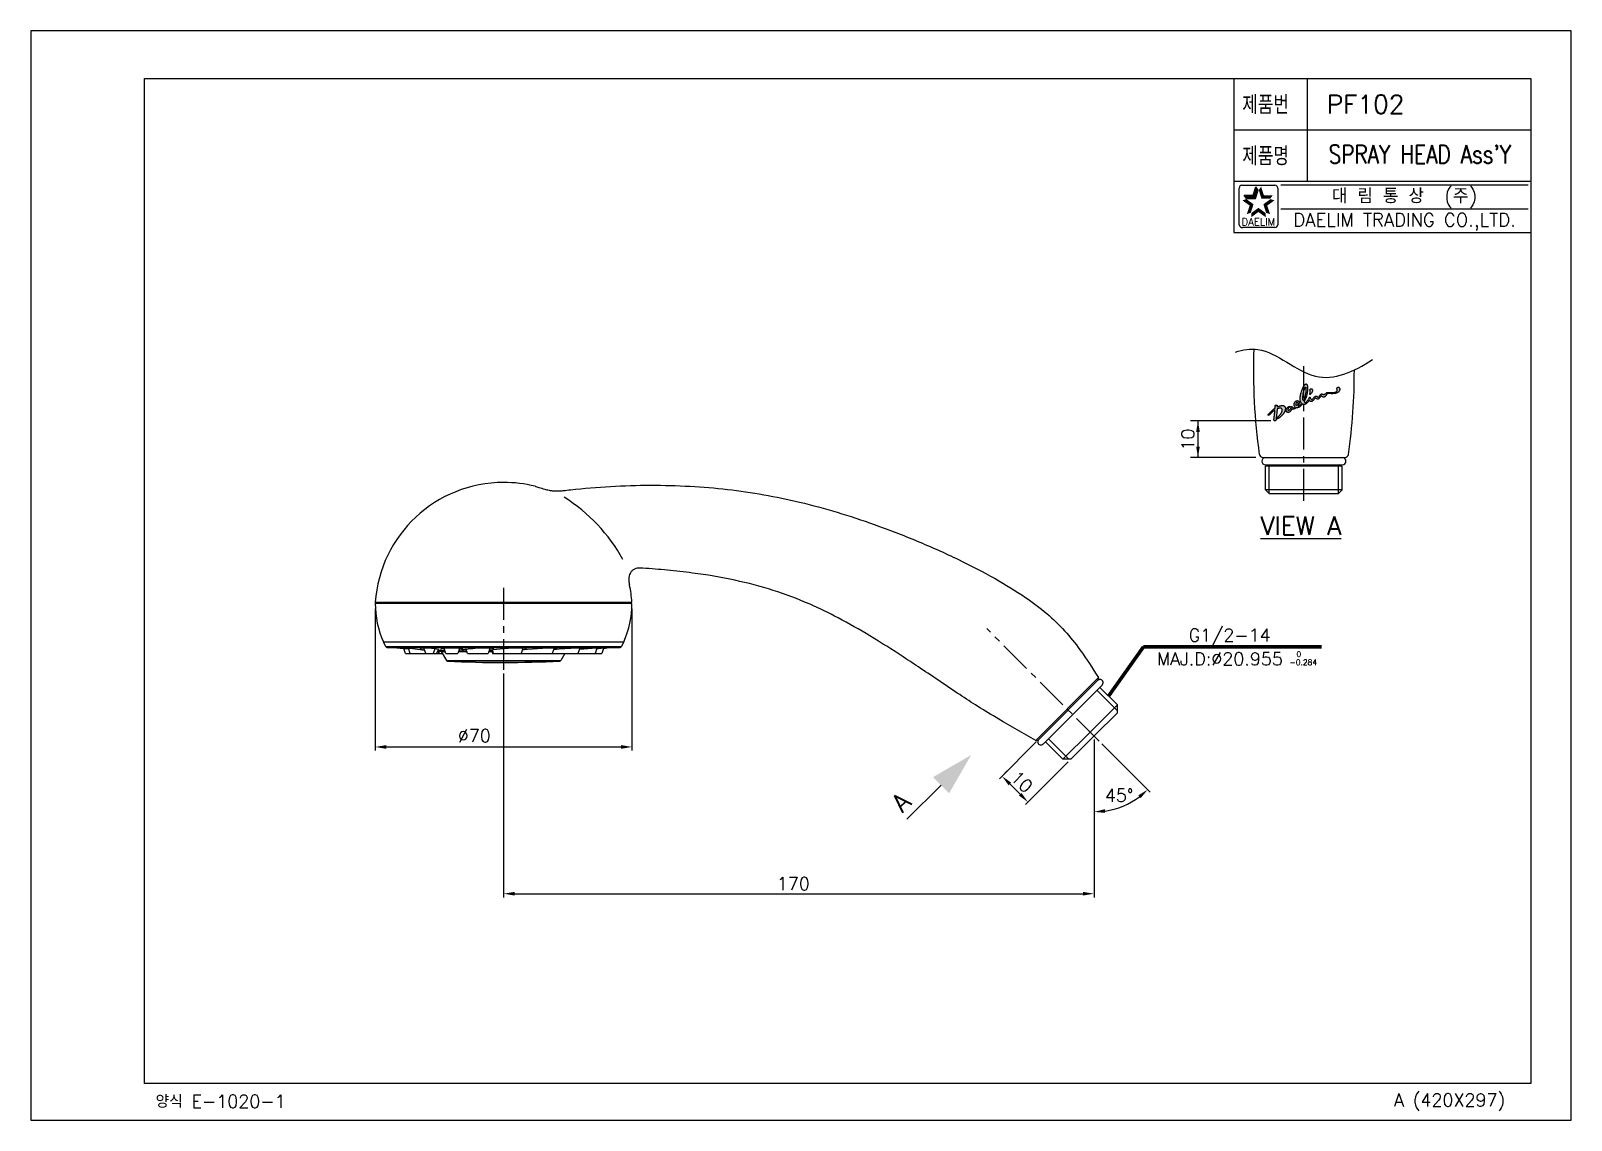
# Model space of a CAD drawing. Extents: x -5628 to -5208, y -2436 to -2139.
import ezdxf
from ezdxf.enums import TextEntityAlignment as Align

# ---------------------------------------------------------------- set-up
doc = ezdxf.new("R2010")
doc.units = 0
doc.header["$LTSCALE"] = 7
doc.linetypes.add('CENTER', pattern=[2, 1.25, -0.25, 0.25, -0.25])
doc.linetypes.add('PHANTOM', pattern=[2.5, 1.25, -0.25, 0.25, -0.25, 0.25, -0.25])
doc.layers.get('0').update_dxf_attribs({"color": 2, "linetype": 'CONTINUOUS'})
for name, color, linetype in [('CL', 1, 'CENTER'), ('D', 2, 'CONTINUOUS'), ('DIM', 2, 'CONTINUOUS'), ('DWG', 7, 'CONTINUOUS'), ('MAKE2D_VISIBLE_LINES', 7, 'CONTINUOUS'), ('MAKE2D_VISIBLE_LINES_-_TA2', 7, 'CONTINUOUS'), ('TXT', 4, 'CONTINUOUS')]:
    doc.layers.add(name, color=color, linetype=linetype)
doc.styles.add('GHS', font='ROMANS.shx', dxfattribs={"bigfont": 'GHS.shx'})
doc.styles.add('ROMANS', font='romans', dxfattribs={"bigfont": 'GHS.shx'})
doc.dimstyles.new('STANDARD$7', dxfattribs={"dimtxt": 3.5, "dimasz": 3, "dimexe": 1, "dimexo": 1, "dimgap": 1, "dimtad": 3, "dimdec": 4, "dimzin": 0, "dimdsep": 46, "dimtxsty": 'GHS', "dimcen": 1, "dimclrd": 2, "dimclre": 256, "dimclrt": 2, "dimadec": 4, "dimazin": 0, "dimtfac": 1, "dimtdec": 4, "dimtmove": 2, "dimatfit": 2, "dimfxl": 0, "dimtolj": 1, "dimtzin": 0, "dimlwd": -1, "dimlwe": -1, "dimarcsym": 0})

msp = doc.modelspace()

# ---------------------------------------------------------------- texts
at = {"color": 7, "style": 'GHS'}
msp.add_text('PF102', height=5, dxfattribs=at).set_placement((-5263.88, -2158.67), align=Align.MIDDLE)
at = {"color": 7, "style": 'GHS', "width": 0.8}
msp.add_text("SPRAY HEAD Ass'Y", height=5, dxfattribs=at).set_placement((-5249.09, -2172.3), align=Align.MIDDLE)
at = {"color": 7, "linetype": 'Continuous'}
for s, height, style, p in [('대 림 통 상  (주)', 4, 'GHS', (-5253.25, -2183.95)), ('DAELIM TRADING CO.,LTD.', 3.6, 'ROMANS', (-5253.25, -2190.72))]:
    msp.add_text(s, height=height, dxfattribs=dict(at, style=style)).set_placement(p, align=Align.MIDDLE)
at = {"color": 2, "linetype": 'Continuous', "style": 'ROMANS'}
msp.add_text('DAELIM', height=2, dxfattribs=at).set_placement((-5293.09, -2191.71), align=Align.CENTER)
at = {"color": 2, "style": 'GHS'}
for s, p in [('0', (-5282.72, -2309.34)), ('-0.284', (-5284.57, -2311.57))]:
    msp.add_text(s, height=1.5, dxfattribs=at).set_placement(p)
at = {"color": 7, "style": 'GHS'}
msp.add_text('A', height=5, rotation=45, dxfattribs=at).set_placement((-5390.17, -2352.02))
at = {"char_height": 3.5, "attachment_point": 5, "style": 'GHS'}
for s, insert in [('G1/2-14', (-5300.93, -2303.99)), ('MAJ.D:%%c20.955', (-5303.61, -2309.87)), ('\\A1;%%C70', (-5506.9, -2330.82)), ('\\A1;45%%D', (-5331.06, -2347.06)), ('170', (-5419.91, -2371.15))]:
    msp.add_mtext(s, dxfattribs=dict(at, insert=insert))
at = {"insert": (-5357.61, -2343.35), "char_height": 3.5, "attachment_point": 5, "rotation": 315, "style": 'GHS'}
msp.add_mtext('\\A1;10', dxfattribs=at)
at = {"layer": 'D', "color": 7, "style": 'GHS'}
msp.add_text('%%UVIEW A', height=5, dxfattribs=at).set_placement((-5292.56, -2276.07))
at = {"layer": 'DIM', "style": 'GHS', "width": 0.8}
for s, p in [('제품번', (-5297.47, -2161.33)), ('제품명', (-5297.47, -2175.33))]:
    msp.add_text(s, height=5, dxfattribs=at).set_placement(p)
at = {"layer": 'DIM', "insert": (-5312.32, -2250.08), "char_height": 3.5, "attachment_point": 5, "rotation": 90, "style": 'GHS'}
msp.add_mtext('\\A1;10', dxfattribs=at)
at = {"layer": 'DWG', "style": 'GHS'}
for s, p in [('양식 E-1020-1', (-5593.79, -2432.27)), ('A (420X297)', (-5256.12, -2431.9))]:
    msp.add_text(s, height=3.5, dxfattribs=at).set_placement(p)

# ---------------------------------------------------------------- blocks, each defined once
blk = doc.blocks.new('BORDER')
for p, q in [((1, 1), (0, 1)), ((0, 1), (0, 0)), ((1, 0), (1, 1)), ((0, 0), (1, 0))]:
    blk.add_line(p, q)

# ---------------------------------------------------------------- hatches: boundary and pattern name
at = {"layer": 'D', "linetype": 'Continuous'}
h = msp.add_hatch(color=256, dxfattribs=at)
h.paths.add_polyline_path([(-5278.91, -2236.24), (-5278.76, -2236.22), (-5278.66, -2236.23), (-5278.56, -2236.26), (-5278.48, -2236.32), (-5278.41, -2236.41), (-5278.36, -2236.54), (-5278.33, -2236.71), (-5278.34, -2236.81), (-5278.36, -2236.92), (-5278.41, -2237.04), (-5278.47, -2237.17), (-5278.54, -2237.29), (-5278.61, -2237.41), (-5278.69, -2237.52), (-5278.77, -2237.62), (-5278.85, -2237.69), (-5278.92, -2237.75), (-5278.98, -2237.78), (-5279.03, -2237.77), (-5279.07, -2237.74), (-5279.08, -2237.69), (-5279.07, -2237.63), (-5279.04, -2237.55), (-5279.01, -2237.46), (-5278.98, -2237.36), (-5278.95, -2237.25), (-5278.94, -2237.12), (-5278.94, -2236.99), (-5278.97, -2236.85), (-5279.02, -2236.75), (-5279.09, -2236.65), (-5279.12, -2236.55), (-5279.1, -2236.41), (-5279.02, -2236.31)], flags=17)
h.paths.add_polyline_path([(-5280.25, -2235.79), (-5280.22, -2235.78), (-5280.2, -2235.79), (-5280.19, -2235.82), (-5280.17, -2235.86), (-5280.16, -2235.92), (-5280.15, -2235.99), (-5280.15, -2236.08), (-5280.14, -2236.18), (-5280.14, -2236.29), (-5280.14, -2236.41), (-5280.15, -2236.54), (-5280.15, -2236.68), (-5280.16, -2236.83), (-5280.17, -2236.98), (-5280.19, -2237.14), (-5280.21, -2237.3), (-5280.23, -2237.47), (-5280.26, -2237.64), (-5280.29, -2237.81), (-5280.32, -2237.97), (-5280.35, -2238.14), (-5280.39, -2238.29), (-5280.42, -2238.44), (-5280.46, -2238.58), (-5280.5, -2238.71), (-5280.53, -2238.84), (-5280.57, -2238.96), (-5280.61, -2239.06), (-5280.64, -2239.15), (-5280.68, -2239.23), (-5280.72, -2239.3), (-5280.75, -2239.36), (-5280.78, -2239.4), (-5280.81, -2239.42), (-5280.84, -2239.43), (-5280.87, -2239.42), (-5280.89, -2239.39), (-5280.91, -2239.35), (-5280.93, -2239.29), (-5280.95, -2239.22), (-5280.96, -2239.13), (-5280.97, -2239.04), (-5280.97, -2238.93), (-5280.98, -2238.81), (-5280.97, -2238.68), (-5280.97, -2238.54), (-5280.96, -2238.39), (-5280.95, -2238.23), (-5280.93, -2238.07), (-5280.91, -2237.9), (-5280.89, -2237.73), (-5280.86, -2237.55), (-5280.82, -2237.36), (-5280.79, -2237.18), (-5280.74, -2237.01), (-5280.7, -2236.85), (-5280.66, -2236.69), (-5280.61, -2236.54), (-5280.56, -2236.41), (-5280.52, -2236.29), (-5280.47, -2236.17), (-5280.43, -2236.07), (-5280.38, -2235.99), (-5280.34, -2235.92), (-5280.31, -2235.86), (-5280.27, -2235.82)], flags=16)
h.paths.add_polyline_path([(-5282.6, -2239.93), (-5282.52, -2239.91), (-5282.42, -2239.94), (-5282.37, -2240.03), (-5282.35, -2240.2), (-5282.37, -2240.35), (-5282.43, -2240.51), (-5282.51, -2240.65), (-5282.59, -2240.76), (-5282.67, -2240.8), (-5282.78, -2240.76), (-5282.84, -2240.64), (-5282.85, -2240.41), (-5282.81, -2240.25), (-5282.75, -2240.11), (-5282.68, -2240)], flags=16)
h.paths.add_polyline_path([(-5284.78, -2241.07), (-5284.67, -2241.03), (-5284.55, -2241.02), (-5284.5, -2241.06), (-5284.53, -2241.13), (-5284.63, -2241.23), (-5284.75, -2241.33), (-5284.85, -2241.44), (-5284.94, -2241.55), (-5285, -2241.66), (-5285.05, -2241.76), (-5285.07, -2241.86), (-5285.07, -2241.95), (-5285.04, -2242.03), (-5285, -2242.06), (-5284.94, -2242.09), (-5284.86, -2242.09), (-5284.77, -2242.07), (-5284.68, -2242.03), (-5284.6, -2241.96), (-5284.51, -2241.88), (-5284.43, -2241.79), (-5284.36, -2241.69), (-5284.29, -2241.58), (-5284.22, -2241.47), (-5284.16, -2241.36), (-5284.11, -2241.25), (-5284.07, -2241.14), (-5284.03, -2241.05), (-5283.99, -2241.09), (-5283.92, -2241.18), (-5283.82, -2241.28), (-5283.7, -2241.38), (-5283.56, -2241.45), (-5283.42, -2241.47), (-5283.21, -2241.43), (-5283.1, -2241.35), (-5283.04, -2241.28), (-5283.11, -2241.22), (-5283.19, -2241.12), (-5283.26, -2240.99), (-5283.32, -2240.85), (-5283.36, -2240.7), (-5283.38, -2240.55), (-5283.37, -2240.41), (-5283.34, -2240.26), (-5283.3, -2240.12), (-5283.23, -2239.98), (-5283.15, -2239.85), (-5283.07, -2239.75), (-5282.97, -2239.66), (-5282.86, -2239.59), (-5282.74, -2239.53), (-5282.61, -2239.49), (-5282.47, -2239.47), (-5282.35, -2239.49), (-5282.24, -2239.53), (-5282.14, -2239.59), (-5282.07, -2239.68), (-5282.02, -2239.79), (-5281.99, -2239.91), (-5281.99, -2240.04), (-5282, -2240.17), (-5282.02, -2240.29), (-5282.06, -2240.4), (-5282.1, -2240.51), (-5282.16, -2240.62), (-5282.24, -2240.75), (-5282.33, -2240.88), (-5282.21, -2240.88), (-5282.09, -2240.85), (-5281.98, -2240.81), (-5281.87, -2240.74), (-5281.76, -2240.67), (-5281.66, -2240.58), (-5281.57, -2240.49), (-5281.48, -2240.4), (-5281.41, -2240.31), (-5281.35, -2240.22), (-5281.4, -2240.16), (-5281.44, -2240.09), (-5281.49, -2240.01), (-5281.53, -2239.92), (-5281.57, -2239.83), (-5281.61, -2239.72), (-5281.64, -2239.6), (-5281.67, -2239.47), (-5281.69, -2239.32), (-5281.7, -2239.17), (-5281.71, -2239), (-5281.71, -2238.81), (-5281.7, -2238.7), (-5281.7, -2238.58), (-5281.69, -2238.46), (-5281.67, -2238.34), (-5281.65, -2238.22), (-5281.63, -2238.1), (-5281.61, -2237.97), (-5281.58, -2237.84), (-5281.56, -2237.72), (-5281.52, -2237.59), (-5281.49, -2237.46), (-5281.46, -2237.33), (-5281.42, -2237.21), (-5281.38, -2237.08), (-5281.34, -2236.95), (-5281.3, -2236.83), (-5281.25, -2236.71), (-5281.21, -2236.58), (-5281.16, -2236.46), (-5281.12, -2236.35), (-5281.07, -2236.23), (-5281.02, -2236.12), (-5280.97, -2236.01), (-5280.92, -2235.91), (-5280.87, -2235.81), (-5280.82, -2235.71), (-5280.76, -2235.62), (-5280.71, -2235.53), (-5280.66, -2235.45), (-5280.61, -2235.37), (-5280.56, -2235.29), (-5280.51, -2235.23), (-5280.46, -2235.16), (-5280.41, -2235.11), (-5280.36, -2235.06), (-5280.31, -2235.02), (-5280.26, -2234.98), (-5280.22, -2234.96), (-5280.17, -2234.94), (-5280.13, -2234.92), (-5280.09, -2234.92), (-5280.05, -2234.92), (-5280.01, -2234.94), (-5279.98, -2234.96), (-5279.94, -2234.98), (-5279.91, -2235.02), (-5279.88, -2235.06), (-5279.85, -2235.11), (-5279.82, -2235.17), (-5279.8, -2235.24), (-5279.78, -2235.31), (-5279.76, -2235.39), (-5279.74, -2235.47), (-5279.73, -2235.57), (-5279.71, -2235.67), (-5279.7, -2235.77), (-5279.7, -2235.89), (-5279.69, -2236.01), (-5279.69, -2236.13), (-5279.69, -2236.26), (-5279.7, -2236.4), (-5279.7, -2236.55), (-5279.72, -2236.7), (-5279.73, -2236.85), (-5279.75, -2237.02), (-5279.77, -2237.18), (-5279.8, -2237.36), (-5279.83, -2237.53), (-5279.86, -2237.72), (-5279.89, -2237.87), (-5279.92, -2238.01), (-5279.96, -2238.16), (-5280.01, -2238.3), (-5280.05, -2238.44), (-5280.1, -2238.57), (-5280.15, -2238.7), (-5280.2, -2238.83), (-5280.25, -2238.95), (-5280.3, -2239.06), (-5280.35, -2239.17), (-5280.4, -2239.28), (-5280.44, -2239.37), (-5280.49, -2239.46), (-5280.53, -2239.54), (-5280.57, -2239.62), (-5280.61, -2239.68), (-5280.64, -2239.74), (-5280.66, -2239.79), (-5280.56, -2239.92), (-5280.47, -2239.99), (-5280.37, -2240.02), (-5280.29, -2240), (-5280.2, -2239.97), (-5280.11, -2239.91), (-5280.02, -2239.84), (-5279.94, -2239.76), (-5279.85, -2239.66), (-5279.76, -2239.56), (-5279.68, -2239.45), (-5279.6, -2239.34), (-5279.52, -2239.22), (-5279.44, -2239.11), (-5279.38, -2238.99), (-5279.31, -2238.89), (-5279.26, -2238.79), (-5279.21, -2238.7), (-5279.16, -2238.62), (-5279.13, -2238.56), (-5279.11, -2238.52), (-5279.09, -2238.5), (-5279.06, -2238.55), (-5279.01, -2238.65), (-5278.95, -2238.76), (-5278.88, -2238.89), (-5278.8, -2239.01), (-5278.71, -2239.11), (-5278.61, -2239.18), (-5278.51, -2239.2), (-5278.46, -2239.19), (-5278.41, -2239.15), (-5278.35, -2239.09), (-5278.29, -2239.02), (-5278.23, -2238.94), (-5278.15, -2238.85), (-5278.08, -2238.75), (-5278, -2238.66), (-5277.92, -2238.56), (-5277.83, -2238.47), (-5277.74, -2238.39), (-5277.64, -2238.33), (-5277.55, -2238.28), (-5277.44, -2238.25), (-5277.34, -2238.24), (-5277.19, -2238.27), (-5277.08, -2238.33), (-5277, -2238.4), (-5276.93, -2238.47), (-5276.86, -2238.51), (-5276.76, -2238.53), (-5276.72, -2238.51), (-5276.66, -2238.47), (-5276.61, -2238.41), (-5276.55, -2238.33), (-5276.48, -2238.23), (-5276.41, -2238.13), (-5276.34, -2238.03), (-5276.27, -2237.93), (-5276.19, -2237.84), (-5276.1, -2237.76), (-5276.02, -2237.7), (-5275.93, -2237.66), (-5275.84, -2237.65), (-5275.71, -2237.67), (-5275.59, -2237.71), (-5275.47, -2237.75), (-5275.32, -2237.79), (-5275.14, -2237.8), (-5275.04, -2237.79), (-5274.95, -2237.73), (-5274.85, -2237.66), (-5274.76, -2237.57), (-5274.67, -2237.48), (-5274.58, -2237.39), (-5274.49, -2237.32), (-5274.41, -2237.27), (-5274.32, -2237.24), (-5274.22, -2237.22), (-5274.11, -2237.21), (-5274, -2237.21), (-5273.88, -2237.22), (-5273.75, -2237.22), (-5273.61, -2237.23), (-5273.47, -2237.25), (-5273.32, -2237.26), (-5273.17, -2237.27), (-5273.04, -2237.27), (-5272.9, -2237.27), (-5272.77, -2237.26), (-5272.64, -2237.25), (-5272.52, -2237.24), (-5272.4, -2237.23), (-5272.29, -2237.21), (-5272.19, -2237.19), (-5272.08, -2237.15), (-5271.97, -2237.1), (-5271.86, -2237.03), (-5271.77, -2236.95), (-5271.7, -2236.85), (-5271.66, -2236.73), (-5271.65, -2236.6), (-5271.66, -2236.45), (-5271.67, -2236.31), (-5271.67, -2236.18), (-5271.66, -2236.07), (-5271.64, -2235.98), (-5271.6, -2235.91), (-5271.55, -2235.85), (-5271.47, -2235.82), (-5271.37, -2235.8), (-5271.28, -2235.81), (-5271.19, -2235.83), (-5271.11, -2235.88), (-5271.04, -2235.96), (-5270.98, -2236.06), (-5270.94, -2236.19), (-5270.93, -2236.35), (-5270.94, -2236.5), (-5270.97, -2236.64), (-5271.02, -2236.77), (-5271.08, -2236.87), (-5271.15, -2236.97), (-5271.23, -2237.05), (-5271.3, -2237.12), (-5271.37, -2237.18), (-5271.44, -2237.23), (-5271.49, -2237.27), (-5271.58, -2237.33), (-5271.69, -2237.38), (-5271.8, -2237.42), (-5271.91, -2237.45), (-5272.04, -2237.48), (-5272.17, -2237.5), (-5272.31, -2237.52), (-5272.45, -2237.53), (-5272.59, -2237.55), (-5272.73, -2237.56), (-5272.88, -2237.57), (-5273.02, -2237.57), (-5273.16, -2237.57), (-5273.3, -2237.56), (-5273.43, -2237.55), (-5273.56, -2237.54), (-5273.69, -2237.54), (-5273.8, -2237.53), (-5273.91, -2237.52), (-5274.01, -2237.52), (-5274.1, -2237.52), (-5274.17, -2237.53), (-5274.23, -2237.55), (-5274.3, -2237.58), (-5274.35, -2237.63), (-5274.41, -2237.7), (-5274.47, -2237.78), (-5274.53, -2237.87), (-5274.59, -2237.96), (-5274.65, -2238.06), (-5274.72, -2238.15), (-5274.79, -2238.24), (-5274.86, -2238.32), (-5274.95, -2238.39), (-5275.04, -2238.44), (-5275.14, -2238.48), (-5275.24, -2238.49), (-5275.41, -2238.48), (-5275.54, -2238.45), (-5275.63, -2238.39), (-5275.71, -2238.34), (-5275.77, -2238.28), (-5275.83, -2238.23), (-5275.89, -2238.2), (-5275.96, -2238.19), (-5276, -2238.2), (-5276.05, -2238.25), (-5276.11, -2238.33), (-5276.17, -2238.42), (-5276.25, -2238.52), (-5276.33, -2238.63), (-5276.42, -2238.74), (-5276.51, -2238.85), (-5276.6, -2238.94), (-5276.69, -2239.01), (-5276.79, -2239.06), (-5276.88, -2239.08), (-5277.01, -2239.07), (-5277.12, -2239.04), (-5277.21, -2238.99), (-5277.29, -2238.93), (-5277.37, -2238.87), (-5277.43, -2238.82), (-5277.49, -2238.78), (-5277.55, -2238.76), (-5277.6, -2238.78), (-5277.66, -2238.83), (-5277.75, -2238.92), (-5277.83, -2239.02), (-5277.92, -2239.12), (-5278.02, -2239.22), (-5278.11, -2239.32), (-5278.21, -2239.41), (-5278.3, -2239.5), (-5278.39, -2239.58), (-5278.48, -2239.64), (-5278.56, -2239.69), (-5278.64, -2239.72), (-5278.71, -2239.73), (-5278.88, -2239.71), (-5279.01, -2239.64), (-5279.11, -2239.55), (-5279.17, -2239.46), (-5279.21, -2239.38), (-5279.24, -2239.34), (-5279.27, -2239.41), (-5279.32, -2239.5), (-5279.38, -2239.58), (-5279.44, -2239.68), (-5279.52, -2239.77), (-5279.61, -2239.87), (-5279.7, -2239.97), (-5279.79, -2240.06), (-5279.89, -2240.15), (-5279.99, -2240.23), (-5280.09, -2240.31), (-5280.19, -2240.37), (-5280.29, -2240.43), (-5280.39, -2240.47), (-5280.48, -2240.5), (-5280.56, -2240.51), (-5280.68, -2240.51), (-5280.82, -2240.5), (-5280.98, -2240.46), (-5281.14, -2240.38), (-5281.2, -2240.49), (-5281.27, -2240.6), (-5281.36, -2240.7), (-5281.44, -2240.8), (-5281.54, -2240.9), (-5281.64, -2240.99), (-5281.74, -2241.07), (-5281.84, -2241.14), (-5281.93, -2241.21), (-5282.02, -2241.26), (-5282.16, -2241.33), (-5282.3, -2241.37), (-5282.43, -2241.4), (-5282.55, -2241.41), (-5282.67, -2241.41), (-5282.79, -2241.4), (-5282.84, -2241.47), (-5282.92, -2241.54), (-5283.03, -2241.62), (-5283.15, -2241.69), (-5283.27, -2241.75), (-5283.4, -2241.79), (-5283.52, -2241.83), (-5283.62, -2241.84), (-5283.82, -2241.82), (-5283.96, -2241.79), (-5284.03, -2241.76), (-5284.06, -2241.87), (-5284.1, -2241.97), (-5284.15, -2242.07), (-5284.21, -2242.17), (-5284.28, -2242.26), (-5284.35, -2242.35), (-5284.43, -2242.43), (-5284.52, -2242.5), (-5284.61, -2242.57), (-5284.71, -2242.62), (-5284.81, -2242.65), (-5284.92, -2242.67), (-5285.03, -2242.67), (-5285.18, -2242.65), (-5285.31, -2242.59), (-5285.4, -2242.51), (-5285.47, -2242.42), (-5285.51, -2242.32), (-5285.54, -2242.22), (-5285.55, -2242.12), (-5285.55, -2242.05), (-5285.54, -2241.95), (-5285.52, -2241.85), (-5285.47, -2241.75), (-5285.42, -2241.64), (-5285.35, -2241.54), (-5285.27, -2241.44), (-5285.19, -2241.34), (-5285.09, -2241.26), (-5284.99, -2241.18), (-5284.89, -2241.12)])
h.paths.add_polyline_path([(-5288.67, -2241.6), (-5288.55, -2241.51), (-5288.54, -2241.45), (-5288.53, -2241.31), (-5288.52, -2241.12), (-5288.51, -2240.94), (-5288.51, -2240.89), (-5288.49, -2240.81), (-5288.42, -2240.74), (-5288.27, -2240.71), (-5288.11, -2240.71), (-5288, -2240.73), (-5287.95, -2240.84), (-5287.95, -2241.03), (-5287.97, -2241.21), (-5287.85, -2241.15), (-5287.73, -2241.1), (-5287.61, -2241.05), (-5287.48, -2241.01), (-5287.36, -2240.96), (-5287.24, -2240.92), (-5287.12, -2240.89), (-5287.01, -2240.86), (-5286.9, -2240.83), (-5286.79, -2240.81), (-5286.69, -2240.79), (-5286.6, -2240.78), (-5286.46, -2240.78), (-5286.34, -2240.8), (-5286.23, -2240.83), (-5286.13, -2240.88), (-5286.04, -2240.94), (-5285.96, -2241.01), (-5285.9, -2241.09), (-5285.85, -2241.18), (-5285.8, -2241.27), (-5285.77, -2241.35), (-5285.75, -2241.44), (-5285.74, -2241.56), (-5285.74, -2241.68), (-5285.74, -2241.8), (-5285.76, -2241.92), (-5285.79, -2242.04), (-5285.82, -2242.17), (-5285.87, -2242.31), (-5285.93, -2242.45), (-5285.95, -2242.51), (-5285.98, -2242.57), (-5286.02, -2242.64), (-5286.06, -2242.71), (-5286.11, -2242.79), (-5286.17, -2242.87), (-5286.23, -2242.95), (-5286.29, -2243.04), (-5286.36, -2243.13), (-5286.44, -2243.22), (-5286.51, -2243.32), (-5286.6, -2243.41), (-5286.68, -2243.5), (-5286.77, -2243.6), (-5286.87, -2243.69), (-5286.96, -2243.78), (-5287.06, -2243.87), (-5287.16, -2243.96), (-5287.26, -2244.04), (-5287.37, -2244.12), (-5287.47, -2244.2), (-5287.58, -2244.27), (-5287.68, -2244.34), (-5287.8, -2244.39), (-5287.9, -2244.4), (-5287.96, -2244.36), (-5287.98, -2244.29), (-5287.96, -2244.2), (-5287.88, -2244.1), (-5287.82, -2244.03), (-5287.76, -2243.96), (-5287.69, -2243.88), (-5287.62, -2243.8), (-5287.55, -2243.72), (-5287.47, -2243.64), (-5287.39, -2243.55), (-5287.32, -2243.46), (-5287.24, -2243.37), (-5287.17, -2243.27), (-5287.09, -2243.17), (-5287.02, -2243.07), (-5286.95, -2242.98), (-5286.89, -2242.88), (-5286.83, -2242.77), (-5286.78, -2242.67), (-5286.73, -2242.57), (-5286.69, -2242.47), (-5286.66, -2242.37), (-5286.64, -2242.27), (-5286.62, -2242.17), (-5286.62, -2242.08), (-5286.62, -2241.99), (-5286.64, -2241.89), (-5286.67, -2241.8), (-5286.71, -2241.71), (-5286.77, -2241.63), (-5286.86, -2241.56), (-5286.96, -2241.52), (-5287.09, -2241.49), (-5287.25, -2241.5), (-5287.38, -2241.52), (-5287.5, -2241.55), (-5287.61, -2241.58), (-5287.73, -2241.62), (-5287.85, -2241.66), (-5287.99, -2241.71), (-5287.99, -2241.74), (-5287.99, -2241.79), (-5287.99, -2241.87), (-5288, -2241.96), (-5288.01, -2242.06), (-5288.02, -2242.18), (-5288.03, -2242.3), (-5288.04, -2242.44), (-5288.06, -2242.59), (-5288.07, -2242.74), (-5288.09, -2242.9), (-5288.1, -2243.07), (-5288.12, -2243.23), (-5288.14, -2243.39), (-5288.15, -2243.56), (-5288.17, -2243.72), (-5288.19, -2243.87), (-5288.21, -2244.02), (-5288.22, -2244.16), (-5288.24, -2244.29), (-5288.25, -2244.41), (-5288.26, -2244.52), (-5288.28, -2244.62), (-5288.29, -2244.69), (-5288.3, -2244.75), (-5288.3, -2244.79), (-5288.31, -2244.81), (-5288.37, -2244.91), (-5288.46, -2244.96), (-5288.57, -2244.99), (-5288.7, -2244.98), (-5288.81, -2244.91), (-5288.87, -2244.78), (-5288.87, -2244.75), (-5288.87, -2244.7), (-5288.86, -2244.63), (-5288.85, -2244.54), (-5288.84, -2244.44), (-5288.83, -2244.32), (-5288.82, -2244.19), (-5288.8, -2244.04), (-5288.78, -2243.89), (-5288.77, -2243.74), (-5288.75, -2243.58), (-5288.73, -2243.41), (-5288.71, -2243.25), (-5288.69, -2243.09), (-5288.68, -2242.93), (-5288.66, -2242.78), (-5288.65, -2242.64), (-5288.63, -2242.5), (-5288.62, -2242.38), (-5288.61, -2242.27), (-5288.61, -2242.18), (-5288.6, -2242.11), (-5288.6, -2242.06), (-5288.6, -2242.03), (-5288.61, -2242.02), (-5288.74, -2242.11), (-5288.87, -2242.21), (-5289, -2242.31), (-5289.12, -2242.41), (-5289.24, -2242.51), (-5289.35, -2242.61), (-5289.46, -2242.7), (-5289.56, -2242.8), (-5289.66, -2242.89), (-5289.75, -2242.98), (-5289.84, -2243.07), (-5289.92, -2243.15), (-5290, -2243.22), (-5290.07, -2243.29), (-5290.14, -2243.34), (-5290.2, -2243.39), (-5290.25, -2243.43), (-5290.3, -2243.46), (-5290.34, -2243.47), (-5290.38, -2243.48), (-5290.41, -2243.47), (-5290.44, -2243.42), (-5290.45, -2243.36), (-5290.42, -2243.28), (-5290.35, -2243.18), (-5290.24, -2243.04), (-5290.06, -2242.86), (-5289.99, -2242.79), (-5289.92, -2242.71), (-5289.84, -2242.64), (-5289.77, -2242.56), (-5289.69, -2242.49), (-5289.62, -2242.41), (-5289.54, -2242.33), (-5289.46, -2242.25), (-5289.37, -2242.17), (-5289.28, -2242.09), (-5289.19, -2242), (-5289.1, -2241.92), (-5289, -2241.84), (-5288.89, -2241.76), (-5288.79, -2241.68)])

# ---------------------------------------------------------------- linework, layer by layer
at = {"color": 7}
for p, q in [((-5299.81, -2151.64), (-5299.81, -2193.64)), ((-5279.81, -2151.64), (-5279.81, -2179.64)), ((-5299.81, -2165.64), (-5218.81, -2165.64)), ((-5299.81, -2179.64), (-5218.81, -2179.64)), ((-5299.81, -2193.64), (-5218.81, -2193.64))]:
    msp.add_line(p, q, dxfattribs=at)
at = {"color": 2, "linetype": 'Continuous'}
for p, q in [((-5298.34, -2191.51), (-5298.34, -2181.51)), ((-5297.59, -2180.76), (-5288.59, -2180.76)), ((-5287.84, -2181.51), (-5287.84, -2191.51)), ((-5287.01, -2180.64), (-5219.51, -2180.64)), ((-5287.01, -2187.14), (-5219.51, -2187.14)), ((-5288.59, -2192.26), (-5297.34, -2192.26))]:
    msp.add_line(p, q, dxfattribs=at)
at = {"color": 2}
for p, q in [((-5297, -2183.46), (-5294.57, -2183.46)), ((-5296.33, -2184.38), (-5297, -2183.46)), ((-5294.57, -2183.46), (-5293.82, -2181.15)), ((-5293.91, -2184.38), (-5293.16, -2182.07)), ((-5293.16, -2182.07), (-5293.82, -2181.15)), ((-5296.33, -2184.38), (-5293.91, -2184.38))]:
    msp.add_line(p, q, dxfattribs=at)
for p, q in [((-5533.9, -2296.27), (-5533.9, -2334.89)), ((-5463.9, -2296.27), (-5463.9, -2334.89)), ((-5498.9, -2313.88), (-5498.9, -2374.9)), ((-5530.9, -2333.89), (-5466.9, -2333.89)), ((-5353.69, -2332.53), (-5363.71, -2342.55)), ((-5337.91, -2331.88), (-5337.91, -2374.9)), ((-5335.79, -2333), (-5322.57, -2346.23)), ((-5344.96, -2337.94), (-5356.64, -2349.62)), ((-5360.88, -2343.96), (-5358.05, -2346.79)), ((-5495.9, -2373.9), (-5340.91, -2373.9))]:
    msp.add_line(p, q)
at = {"color": 0}
for p, q in [((-5353.18, -2332.02), (-5336.77, -2315.6)), ((-5335.65, -2316.98), (-5343.74, -2325.05)), ((-5351.81, -2333.13), (-5343.74, -2325.05))]:
    msp.add_line(p, q, dxfattribs=at)
at = {"color": 7, "linetype": 'Continuous'}
for p, q in [((-5336.32, -2317.64), (-5331.55, -2322.42)), ((-5331.56, -2324.54), (-5331.55, -2322.42)), ((-5331.56, -2324.54), (-5337.91, -2330.88)), ((-5344.25, -2337.23), (-5337.91, -2330.88)), ((-5351.15, -2332.46), (-5346.38, -2337.23)), ((-5344.25, -2337.23), (-5346.38, -2337.23))]:
    msp.add_line(p, q, dxfattribs=at)
at = {"color": 2, "linetype": 'Continuous'}
for centre, radius, start, end in [((-5297.59, -2181.51), 0.75, 90, 180), ((-5288.59, -2181.51), 0.75, 0, 90), ((-5297.46, -2191.38), 0.884, 188.1301, 278.1301), ((-5288.59, -2191.51), 0.75, 270, 0)]:
    msp.add_arc(centre, radius, start, end, dxfattribs=at)
at = {"color": 2}
msp.add_arc((-5507.11, -2305.2), 46.5, 28.8487, 57.8743, dxfattribs=at)
at = {"color": 0}
for centre, start, end in [((-5336.31, -2316.39), 311.6591, 137.9769), ((-5352.4, -2332.47), 131.9944, 318.3122)]:
    msp.add_arc(centre, 0.879, start, end, dxfattribs=at)
msp.add_arc((-5337.91, -2330.88), 20.7, 278.3119, 306.6737)
at = {"color": 2}
for points in [[(-5297, -2183.46), (-5296.33, -2184.38), (-5294.57, -2183.46), (-5293.91, -2184.38)], [(-5294.57, -2183.46), (-5293.91, -2184.38), (-5293.82, -2181.15), (-5293.16, -2182.07)], [(-5292.35, -2181.15), (-5293.01, -2182.07), (-5291.6, -2183.46), (-5292.26, -2184.38)], [(-5291.6, -2183.46), (-5292.26, -2184.38), (-5289.17, -2183.46), (-5289.84, -2184.38)], [(-5295.49, -2186.29), (-5294.42, -2185.94), (-5297.46, -2184.87), (-5296.38, -2184.52)], [(-5296.24, -2188.6), (-5295.17, -2188.25), (-5295.49, -2186.29), (-5294.42, -2185.94)], [(-5293.09, -2188.04), (-5293.09, -2186.91), (-5295.05, -2189.47), (-5295.05, -2188.33)], [(-5291.12, -2189.47), (-5291.12, -2188.33), (-5293.09, -2188.04), (-5293.09, -2186.91)], [(-5288.72, -2184.87), (-5289.79, -2184.52), (-5290.68, -2186.29), (-5291.75, -2185.94)], [(-5290.68, -2186.29), (-5291.75, -2185.94), (-5289.93, -2188.6), (-5291, -2188.25)]]:
    msp.add_solid(points, dxfattribs=at)
for points in [[(-5530.9, -2333.39), (-5530.9, -2334.39), (-5533.9, -2333.89)], [(-5466.9, -2333.39), (-5466.9, -2334.39), (-5463.9, -2333.89)], [(-5360.53, -2343.61), (-5361.24, -2344.31), (-5363, -2341.84)], [(-5357.7, -2346.43), (-5358.41, -2347.14), (-5355.93, -2348.91)], [(-5325.87, -2347.1), (-5325.22, -2347.86), (-5323.27, -2345.52)], [(-5334.88, -2351.86), (-5334.95, -2350.86), (-5337.91, -2351.58)], [(-5495.9, -2373.4), (-5495.9, -2374.4), (-5498.9, -2373.9)], [(-5340.91, -2373.4), (-5340.91, -2374.4), (-5337.91, -2373.9)]]:
    msp.add_solid(points)
at = {"layer": 'CL'}
for p, q in [((-5280.69, -2266.83), (-5280.69, -2229.39)), ((-5498.9, -2290.5), (-5498.9, -2312.88)), ((-5336.49, -2332.3), (-5367.18, -2301.6))]:
    msp.add_line(p, q, dxfattribs=at)
at = {"layer": 'D', "linetype": 'Continuous'}
for p, q in [((-5281.7, -2238.58), (-5281.69, -2238.46)), ((-5281.7, -2238.7), (-5281.7, -2238.58)), ((-5281.69, -2238.46), (-5281.67, -2238.34)), ((-5281.67, -2238.34), (-5281.65, -2238.22)), ((-5281.65, -2238.22), (-5281.63, -2238.1)), ((-5281.63, -2238.1), (-5281.61, -2237.97)), ((-5281.61, -2237.97), (-5281.58, -2237.84)), ((-5281.58, -2237.84), (-5281.56, -2237.72)), ((-5281.56, -2237.72), (-5281.52, -2237.59)), ((-5281.52, -2237.59), (-5281.49, -2237.46)), ((-5281.49, -2237.46), (-5281.46, -2237.33)), ((-5281.46, -2237.33), (-5281.42, -2237.21)), ((-5281.42, -2237.21), (-5281.38, -2237.08)), ((-5281.38, -2237.08), (-5281.34, -2236.95)), ((-5281.34, -2236.95), (-5281.3, -2236.83)), ((-5281.3, -2236.83), (-5281.25, -2236.71)), ((-5281.25, -2236.71), (-5281.21, -2236.58)), ((-5281.21, -2236.58), (-5281.16, -2236.46)), ((-5281.16, -2236.46), (-5281.12, -2236.35)), ((-5281.12, -2236.35), (-5281.07, -2236.23)), ((-5281.07, -2236.23), (-5281.02, -2236.12)), ((-5281.02, -2236.12), (-5280.97, -2236.01)), ((-5280.97, -2236.01), (-5280.92, -2235.91)), ((-5280.97, -2238.54), (-5280.96, -2238.39)), ((-5280.97, -2238.68), (-5280.97, -2238.54)), ((-5280.96, -2238.39), (-5280.95, -2238.23)), ((-5280.95, -2238.23), (-5280.93, -2238.07)), ((-5280.93, -2238.07), (-5280.91, -2237.9)), ((-5280.92, -2235.91), (-5280.87, -2235.81)), ((-5280.91, -2237.9), (-5280.89, -2237.73)), ((-5280.89, -2237.73), (-5280.86, -2237.55)), ((-5280.87, -2235.81), (-5280.82, -2235.71)), ((-5280.86, -2237.55), (-5280.82, -2237.36)), ((-5280.82, -2235.71), (-5280.76, -2235.62)), ((-5280.82, -2237.36), (-5280.79, -2237.18)), ((-5280.79, -2237.18), (-5280.74, -2237.01)), ((-5280.76, -2235.62), (-5280.71, -2235.53)), ((-5280.74, -2237.01), (-5280.7, -2236.85)), ((-5280.71, -2235.53), (-5280.66, -2235.45)), ((-5280.7, -2236.85), (-5280.66, -2236.69)), ((-5280.66, -2235.45), (-5280.61, -2235.37)), ((-5280.66, -2236.69), (-5280.61, -2236.54)), ((-5280.61, -2235.37), (-5280.56, -2235.29)), ((-5280.61, -2236.54), (-5280.56, -2236.41)), ((-5280.56, -2235.29), (-5280.51, -2235.23)), ((-5280.56, -2236.41), (-5280.52, -2236.29)), ((-5280.52, -2236.29), (-5280.47, -2236.17)), ((-5280.51, -2235.23), (-5280.46, -2235.16)), ((-5280.46, -2238.58), (-5280.5, -2238.71)), ((-5280.47, -2236.17), (-5280.43, -2236.07)), ((-5280.46, -2235.16), (-5280.41, -2235.11)), ((-5280.42, -2238.44), (-5280.46, -2238.58)), ((-5280.43, -2236.07), (-5280.38, -2235.99)), ((-5280.39, -2238.29), (-5280.42, -2238.44)), ((-5280.41, -2235.11), (-5280.36, -2235.06)), ((-5280.35, -2238.14), (-5280.39, -2238.29)), ((-5280.38, -2235.99), (-5280.34, -2235.92)), ((-5280.36, -2235.06), (-5280.31, -2235.02)), ((-5280.32, -2237.97), (-5280.35, -2238.14)), ((-5280.34, -2235.92), (-5280.31, -2235.86)), ((-5280.29, -2237.81), (-5280.32, -2237.97)), ((-5280.31, -2235.02), (-5280.26, -2234.98)), ((-5280.31, -2235.86), (-5280.27, -2235.82)), ((-5280.26, -2237.64), (-5280.29, -2237.81)), ((-5280.27, -2235.82), (-5280.25, -2235.79)), ((-5280.26, -2234.98), (-5280.22, -2234.96)), ((-5280.23, -2237.47), (-5280.26, -2237.64)), ((-5280.25, -2235.79), (-5280.22, -2235.78)), ((-5280.21, -2237.3), (-5280.23, -2237.47)), ((-5280.22, -2234.96), (-5280.17, -2234.94)), ((-5280.22, -2235.78), (-5280.2, -2235.79)), ((-5280.19, -2237.14), (-5280.21, -2237.3)), ((-5280.2, -2235.79), (-5280.19, -2235.82)), ((-5280.19, -2235.82), (-5280.17, -2235.86)), ((-5280.17, -2236.98), (-5280.19, -2237.14)), ((-5280.17, -2234.94), (-5280.13, -2234.92)), ((-5280.17, -2235.86), (-5280.16, -2235.92)), ((-5280.16, -2236.83), (-5280.17, -2236.98)), ((-5280.16, -2235.92), (-5280.15, -2235.99)), ((-5280.15, -2236.68), (-5280.16, -2236.83)), ((-5280.15, -2235.99), (-5280.15, -2236.08)), ((-5280.15, -2236.08), (-5280.14, -2236.18)), ((-5280.14, -2236.41), (-5280.15, -2236.54)), ((-5280.15, -2236.54), (-5280.15, -2236.68)), ((-5280.1, -2238.57), (-5280.15, -2238.7)), ((-5280.14, -2236.18), (-5280.14, -2236.29)), ((-5280.14, -2236.29), (-5280.14, -2236.41)), ((-5280.13, -2234.92), (-5280.09, -2234.92)), ((-5280.05, -2238.44), (-5280.1, -2238.57)), ((-5280.09, -2234.92), (-5280.05, -2234.92)), ((-5280.05, -2234.92), (-5280.01, -2234.94)), ((-5280.01, -2238.3), (-5280.05, -2238.44)), ((-5280.01, -2234.94), (-5279.98, -2234.96)), ((-5279.96, -2238.16), (-5280.01, -2238.3)), ((-5279.98, -2234.96), (-5279.94, -2234.98)), ((-5279.92, -2238.01), (-5279.96, -2238.16)), ((-5279.94, -2234.98), (-5279.91, -2235.02)), ((-5279.89, -2237.87), (-5279.92, -2238.01)), ((-5279.91, -2235.02), (-5279.88, -2235.06)), ((-5279.86, -2237.72), (-5279.89, -2237.87)), ((-5279.88, -2235.06), (-5279.85, -2235.11)), ((-5279.83, -2237.53), (-5279.86, -2237.72)), ((-5279.86, -2237.72), (-5279.86, -2237.72)), ((-5279.85, -2235.11), (-5279.82, -2235.17)), ((-5279.8, -2237.36), (-5279.83, -2237.53)), ((-5279.82, -2235.17), (-5279.8, -2235.24)), ((-5279.8, -2235.24), (-5279.78, -2235.31)), ((-5279.77, -2237.18), (-5279.8, -2237.36)), ((-5279.78, -2235.31), (-5279.76, -2235.39)), ((-5279.75, -2237.02), (-5279.77, -2237.18)), ((-5279.76, -2235.39), (-5279.74, -2235.47)), ((-5279.73, -2236.85), (-5279.75, -2237.02)), ((-5279.74, -2235.47), (-5279.73, -2235.57)), ((-5279.73, -2235.57), (-5279.71, -2235.67)), ((-5279.72, -2236.7), (-5279.73, -2236.85)), ((-5279.7, -2236.55), (-5279.72, -2236.7)), ((-5279.71, -2235.67), (-5279.7, -2235.77)), ((-5279.7, -2235.77), (-5279.7, -2235.89)), ((-5279.7, -2235.89), (-5279.69, -2236.01)), ((-5279.69, -2236.26), (-5279.7, -2236.4)), ((-5279.7, -2236.4), (-5279.7, -2236.55)), ((-5279.69, -2236.01), (-5279.69, -2236.13)), ((-5279.69, -2236.13), (-5279.69, -2236.26)), ((-5279.16, -2238.62), (-5279.13, -2238.56)), ((-5279.13, -2238.56), (-5279.11, -2238.52)), ((-5279.12, -2236.55), (-5279.1, -2236.41)), ((-5279.09, -2236.65), (-5279.12, -2236.55)), ((-5279.11, -2238.52), (-5279.09, -2238.5)), ((-5279.1, -2236.41), (-5279.02, -2236.31)), ((-5279.02, -2236.75), (-5279.09, -2236.65)), ((-5279.09, -2238.5), (-5279.06, -2238.55)), ((-5279.08, -2237.69), (-5279.07, -2237.63)), ((-5279.07, -2237.74), (-5279.08, -2237.69)), ((-5279.07, -2237.63), (-5279.04, -2237.55)), ((-5279.03, -2237.77), (-5279.07, -2237.74)), ((-5279.06, -2238.55), (-5279.01, -2238.65)), ((-5279.04, -2237.55), (-5279.01, -2237.46)), ((-5278.98, -2237.78), (-5279.03, -2237.77)), ((-5279.02, -2236.31), (-5278.91, -2236.24)), ((-5278.97, -2236.85), (-5279.02, -2236.75)), ((-5279.01, -2237.46), (-5278.98, -2237.36)), ((-5278.98, -2237.36), (-5278.95, -2237.25)), ((-5278.92, -2237.75), (-5278.98, -2237.78)), ((-5278.94, -2236.99), (-5278.97, -2236.85)), ((-5278.95, -2237.25), (-5278.94, -2237.12)), ((-5278.94, -2237.12), (-5278.94, -2236.99)), ((-5278.85, -2237.69), (-5278.92, -2237.75)), ((-5278.91, -2236.24), (-5278.76, -2236.22)), ((-5278.77, -2237.62), (-5278.85, -2237.69)), ((-5278.69, -2237.52), (-5278.77, -2237.62)), ((-5278.76, -2236.22), (-5278.66, -2236.23)), ((-5278.61, -2237.41), (-5278.69, -2237.52)), ((-5278.66, -2236.23), (-5278.56, -2236.26)), ((-5278.54, -2237.29), (-5278.61, -2237.41)), ((-5278.56, -2236.26), (-5278.48, -2236.32)), ((-5278.47, -2237.17), (-5278.54, -2237.29)), ((-5278.48, -2236.32), (-5278.41, -2236.41)), ((-5278.41, -2237.04), (-5278.47, -2237.17)), ((-5278.41, -2236.41), (-5278.36, -2236.54)), ((-5278.36, -2236.92), (-5278.41, -2237.04)), ((-5278.36, -2236.54), (-5278.33, -2236.71)), ((-5278.34, -2236.81), (-5278.36, -2236.92)), ((-5278.33, -2236.71), (-5278.34, -2236.81)), ((-5278, -2238.66), (-5277.92, -2238.56)), ((-5277.92, -2238.56), (-5277.83, -2238.47)), ((-5277.83, -2238.47), (-5277.74, -2238.39)), ((-5277.74, -2238.39), (-5277.64, -2238.33)), ((-5277.64, -2238.33), (-5277.55, -2238.28)), ((-5277.55, -2238.28), (-5277.44, -2238.25)), ((-5277.44, -2238.25), (-5277.34, -2238.24)), ((-5277.34, -2238.24), (-5277.19, -2238.27)), ((-5277.19, -2238.27), (-5277.08, -2238.33)), ((-5277.08, -2238.33), (-5277, -2238.4)), ((-5277, -2238.4), (-5276.93, -2238.47)), ((-5276.93, -2238.47), (-5276.86, -2238.51)), ((-5276.86, -2238.51), (-5276.76, -2238.53)), ((-5276.76, -2238.53), (-5276.72, -2238.51)), ((-5276.72, -2238.51), (-5276.66, -2238.47)), ((-5276.66, -2238.47), (-5276.61, -2238.41)), ((-5276.61, -2238.41), (-5276.55, -2238.33)), ((-5276.55, -2238.33), (-5276.48, -2238.23)), ((-5276.48, -2238.23), (-5276.41, -2238.13)), ((-5276.41, -2238.13), (-5276.34, -2238.03)), ((-5276.34, -2238.03), (-5276.27, -2237.93)), ((-5276.25, -2238.52), (-5276.33, -2238.63)), ((-5276.27, -2237.93), (-5276.19, -2237.84)), ((-5276.17, -2238.42), (-5276.25, -2238.52)), ((-5276.19, -2237.84), (-5276.1, -2237.76)), ((-5276.11, -2238.33), (-5276.17, -2238.42)), ((-5276.05, -2238.25), (-5276.11, -2238.33)), ((-5276.1, -2237.76), (-5276.02, -2237.7)), ((-5276, -2238.2), (-5276.05, -2238.25)), ((-5276.02, -2237.7), (-5275.93, -2237.66)), ((-5275.96, -2238.19), (-5276, -2238.2)), ((-5275.89, -2238.2), (-5275.96, -2238.19)), ((-5275.93, -2237.66), (-5275.84, -2237.65)), ((-5275.83, -2238.23), (-5275.89, -2238.2)), ((-5275.84, -2237.65), (-5275.71, -2237.67)), ((-5275.77, -2238.28), (-5275.83, -2238.23)), ((-5275.71, -2238.34), (-5275.77, -2238.28)), ((-5275.71, -2237.67), (-5275.59, -2237.71)), ((-5275.63, -2238.39), (-5275.71, -2238.34)), ((-5275.54, -2238.45), (-5275.63, -2238.39)), ((-5275.59, -2237.71), (-5275.47, -2237.75)), ((-5275.41, -2238.48), (-5275.54, -2238.45)), ((-5275.47, -2237.75), (-5275.32, -2237.79)), ((-5275.24, -2238.49), (-5275.41, -2238.48)), ((-5275.32, -2237.79), (-5275.14, -2237.8)), ((-5275.14, -2238.48), (-5275.24, -2238.49)), ((-5275.14, -2237.8), (-5275.04, -2237.79)), ((-5275.04, -2238.44), (-5275.14, -2238.48)), ((-5275.04, -2237.79), (-5274.95, -2237.73)), ((-5274.95, -2238.39), (-5275.04, -2238.44)), ((-5274.95, -2237.73), (-5274.85, -2237.66)), ((-5274.86, -2238.32), (-5274.95, -2238.39)), ((-5274.79, -2238.24), (-5274.86, -2238.32)), ((-5274.85, -2237.66), (-5274.76, -2237.57)), ((-5274.72, -2238.15), (-5274.79, -2238.24)), ((-5274.76, -2237.57), (-5274.67, -2237.48)), ((-5274.65, -2238.06), (-5274.72, -2238.15)), ((-5274.67, -2237.48), (-5274.58, -2237.39)), ((-5274.59, -2237.96), (-5274.65, -2238.06)), ((-5274.53, -2237.87), (-5274.59, -2237.96)), ((-5274.58, -2237.39), (-5274.49, -2237.32)), ((-5274.47, -2237.78), (-5274.53, -2237.87)), ((-5274.49, -2237.32), (-5274.41, -2237.27)), ((-5274.41, -2237.7), (-5274.47, -2237.78)), ((-5274.41, -2237.27), (-5274.32, -2237.24)), ((-5274.35, -2237.63), (-5274.41, -2237.7)), ((-5274.3, -2237.58), (-5274.35, -2237.63)), ((-5274.32, -2237.24), (-5274.22, -2237.22)), ((-5274.23, -2237.55), (-5274.3, -2237.58)), ((-5274.17, -2237.53), (-5274.23, -2237.55)), ((-5274.22, -2237.22), (-5274.11, -2237.21)), ((-5274.1, -2237.52), (-5274.17, -2237.53)), ((-5274.11, -2237.21), (-5274, -2237.21)), ((-5274.01, -2237.52), (-5274.1, -2237.52)), ((-5273.91, -2237.52), (-5274.01, -2237.52)), ((-5274, -2237.21), (-5273.88, -2237.22)), ((-5273.8, -2237.53), (-5273.91, -2237.52)), ((-5273.88, -2237.22), (-5273.75, -2237.22)), ((-5273.69, -2237.54), (-5273.8, -2237.53)), ((-5273.75, -2237.22), (-5273.61, -2237.23)), ((-5273.56, -2237.54), (-5273.69, -2237.54)), ((-5273.61, -2237.23), (-5273.47, -2237.25)), ((-5273.43, -2237.55), (-5273.56, -2237.54)), ((-5273.47, -2237.25), (-5273.32, -2237.26)), ((-5273.3, -2237.56), (-5273.43, -2237.55)), ((-5273.32, -2237.26), (-5273.17, -2237.27)), ((-5273.16, -2237.57), (-5273.3, -2237.56)), ((-5273.17, -2237.27), (-5273.04, -2237.27)), ((-5273.02, -2237.57), (-5273.16, -2237.57)), ((-5273.04, -2237.27), (-5272.9, -2237.27)), ((-5272.88, -2237.57), (-5273.02, -2237.57)), ((-5272.9, -2237.27), (-5272.77, -2237.26)), ((-5272.73, -2237.56), (-5272.88, -2237.57)), ((-5272.77, -2237.26), (-5272.64, -2237.25)), ((-5272.59, -2237.55), (-5272.73, -2237.56)), ((-5272.64, -2237.25), (-5272.52, -2237.24)), ((-5272.45, -2237.53), (-5272.59, -2237.55)), ((-5272.52, -2237.24), (-5272.4, -2237.23)), ((-5272.31, -2237.52), (-5272.45, -2237.53)), ((-5272.4, -2237.23), (-5272.29, -2237.21)), ((-5272.17, -2237.5), (-5272.31, -2237.52)), ((-5272.29, -2237.21), (-5272.19, -2237.19)), ((-5272.19, -2237.19), (-5272.08, -2237.15)), ((-5272.04, -2237.48), (-5272.17, -2237.5)), ((-5272.08, -2237.15), (-5271.97, -2237.1)), ((-5271.91, -2237.45), (-5272.04, -2237.48)), ((-5271.97, -2237.1), (-5271.86, -2237.03)), ((-5271.8, -2237.42), (-5271.91, -2237.45)), ((-5271.86, -2237.03), (-5271.77, -2236.95)), ((-5271.69, -2237.38), (-5271.8, -2237.42)), ((-5271.77, -2236.95), (-5271.7, -2236.85)), ((-5271.7, -2236.85), (-5271.66, -2236.73)), ((-5271.58, -2237.33), (-5271.69, -2237.38)), ((-5271.67, -2236.18), (-5271.66, -2236.07)), ((-5271.67, -2236.31), (-5271.67, -2236.18)), ((-5271.66, -2236.45), (-5271.67, -2236.31)), ((-5271.66, -2236.07), (-5271.64, -2235.98)), ((-5271.65, -2236.6), (-5271.66, -2236.45)), ((-5271.66, -2236.73), (-5271.65, -2236.6)), ((-5271.64, -2235.98), (-5271.6, -2235.91)), ((-5271.6, -2235.91), (-5271.55, -2235.85)), ((-5271.49, -2237.27), (-5271.58, -2237.33)), ((-5271.55, -2235.85), (-5271.47, -2235.82)), ((-5271.44, -2237.23), (-5271.49, -2237.27)), ((-5271.47, -2235.82), (-5271.37, -2235.8)), ((-5271.37, -2237.18), (-5271.44, -2237.23)), ((-5271.37, -2235.8), (-5271.28, -2235.81)), ((-5271.3, -2237.12), (-5271.37, -2237.18)), ((-5271.23, -2237.05), (-5271.3, -2237.12)), ((-5271.28, -2235.81), (-5271.19, -2235.83)), ((-5271.15, -2236.97), (-5271.23, -2237.05)), ((-5271.19, -2235.83), (-5271.11, -2235.88)), ((-5271.08, -2236.87), (-5271.15, -2236.97)), ((-5271.11, -2235.88), (-5271.04, -2235.96)), ((-5271.02, -2236.77), (-5271.08, -2236.87)), ((-5271.04, -2235.96), (-5270.98, -2236.06)), ((-5270.97, -2236.64), (-5271.02, -2236.77)), ((-5270.98, -2236.06), (-5270.94, -2236.19)), ((-5270.94, -2236.5), (-5270.97, -2236.64)), ((-5270.94, -2236.19), (-5270.93, -2236.35)), ((-5270.93, -2236.35), (-5270.94, -2236.5)), ((-5290.06, -2242.86), (-5289.99, -2242.79)), ((-5289.99, -2242.79), (-5289.92, -2242.71)), ((-5289.92, -2242.71), (-5289.84, -2242.64)), ((-5289.84, -2242.64), (-5289.77, -2242.56)), ((-5289.77, -2242.56), (-5289.69, -2242.49)), ((-5289.69, -2242.49), (-5289.62, -2242.41)), ((-5289.62, -2242.41), (-5289.54, -2242.33)), ((-5289.46, -2242.7), (-5289.56, -2242.8)), ((-5289.54, -2242.33), (-5289.46, -2242.25)), ((-5289.46, -2242.25), (-5289.37, -2242.17)), ((-5289.35, -2242.61), (-5289.46, -2242.7)), ((-5289.37, -2242.17), (-5289.28, -2242.09)), ((-5289.24, -2242.51), (-5289.35, -2242.61)), ((-5289.28, -2242.09), (-5289.19, -2242)), ((-5289.12, -2242.41), (-5289.24, -2242.51)), ((-5289.19, -2242), (-5289.1, -2241.92)), ((-5289, -2242.31), (-5289.12, -2242.41)), ((-5289.1, -2241.92), (-5289, -2241.84)), ((-5289, -2241.84), (-5288.89, -2241.76)), ((-5288.87, -2242.21), (-5289, -2242.31)), ((-5288.89, -2241.76), (-5288.79, -2241.68)), ((-5288.74, -2242.11), (-5288.87, -2242.21)), ((-5288.79, -2241.68), (-5288.67, -2241.6)), ((-5288.61, -2242.02), (-5288.74, -2242.11)), ((-5288.68, -2242.93), (-5288.66, -2242.78)), ((-5288.67, -2241.6), (-5288.55, -2241.51)), ((-5288.66, -2242.78), (-5288.65, -2242.64)), ((-5288.65, -2242.64), (-5288.63, -2242.5)), ((-5288.63, -2242.5), (-5288.62, -2242.38)), ((-5288.62, -2242.38), (-5288.61, -2242.27)), ((-5288.6, -2242.03), (-5288.61, -2242.02)), ((-5288.61, -2242.18), (-5288.6, -2242.11)), ((-5288.61, -2242.27), (-5288.61, -2242.18)), ((-5288.6, -2242.06), (-5288.6, -2242.03)), ((-5288.6, -2242.11), (-5288.6, -2242.06)), ((-5288.55, -2241.51), (-5288.54, -2241.45)), ((-5288.54, -2241.45), (-5288.53, -2241.31)), ((-5288.53, -2241.31), (-5288.52, -2241.12)), ((-5288.52, -2241.12), (-5288.51, -2240.94)), ((-5288.51, -2240.89), (-5288.49, -2240.81)), ((-5288.51, -2240.94), (-5288.51, -2240.89)), ((-5288.49, -2240.81), (-5288.42, -2240.74)), ((-5288.42, -2240.74), (-5288.27, -2240.71)), ((-5288.27, -2240.71), (-5288.11, -2240.71)), ((-5288.11, -2240.71), (-5288, -2240.73)), ((-5288.07, -2242.74), (-5288.09, -2242.9)), ((-5288.06, -2242.59), (-5288.07, -2242.74)), ((-5288.04, -2242.44), (-5288.06, -2242.59)), ((-5288.03, -2242.3), (-5288.04, -2242.44)), ((-5288.02, -2242.18), (-5288.03, -2242.3)), ((-5288.01, -2242.06), (-5288.02, -2242.18)), ((-5288, -2241.96), (-5288.01, -2242.06)), ((-5288, -2240.73), (-5287.95, -2240.84)), ((-5287.99, -2241.87), (-5288, -2241.96)), ((-5287.85, -2241.66), (-5287.99, -2241.71)), ((-5287.99, -2241.71), (-5287.99, -2241.74)), ((-5287.99, -2241.74), (-5287.99, -2241.79)), ((-5287.99, -2241.79), (-5287.99, -2241.87)), ((-5287.95, -2241.03), (-5287.97, -2241.21)), ((-5287.97, -2241.21), (-5287.85, -2241.15)), ((-5287.95, -2240.84), (-5287.95, -2241.03)), ((-5287.85, -2241.15), (-5287.73, -2241.1)), ((-5287.73, -2241.62), (-5287.85, -2241.66)), ((-5287.73, -2241.1), (-5287.61, -2241.05)), ((-5287.61, -2241.58), (-5287.73, -2241.62)), ((-5287.61, -2241.05), (-5287.48, -2241.01)), ((-5287.5, -2241.55), (-5287.61, -2241.58)), ((-5287.38, -2241.52), (-5287.5, -2241.55)), ((-5287.48, -2241.01), (-5287.36, -2240.96)), ((-5287.25, -2241.5), (-5287.38, -2241.52)), ((-5287.36, -2240.96), (-5287.24, -2240.92)), ((-5287.09, -2241.49), (-5287.25, -2241.5)), ((-5287.24, -2240.92), (-5287.12, -2240.89)), ((-5287.12, -2240.89), (-5287.01, -2240.86)), ((-5286.96, -2241.52), (-5287.09, -2241.49)), ((-5287.01, -2240.86), (-5286.9, -2240.83)), ((-5286.86, -2241.56), (-5286.96, -2241.52)), ((-5286.9, -2240.83), (-5286.79, -2240.81)), ((-5286.89, -2242.88), (-5286.83, -2242.77)), ((-5286.77, -2241.63), (-5286.86, -2241.56)), ((-5286.83, -2242.77), (-5286.78, -2242.67)), ((-5286.79, -2240.81), (-5286.69, -2240.79)), ((-5286.78, -2242.67), (-5286.73, -2242.57)), ((-5286.71, -2241.71), (-5286.77, -2241.63)), ((-5286.73, -2242.57), (-5286.69, -2242.47)), ((-5286.67, -2241.8), (-5286.71, -2241.71)), ((-5286.69, -2240.79), (-5286.6, -2240.78)), ((-5286.69, -2242.47), (-5286.66, -2242.37)), ((-5286.64, -2241.89), (-5286.67, -2241.8)), ((-5286.66, -2242.37), (-5286.64, -2242.27)), ((-5286.62, -2241.99), (-5286.64, -2241.89)), ((-5286.64, -2242.27), (-5286.62, -2242.17)), ((-5286.62, -2242.08), (-5286.62, -2241.99)), ((-5286.62, -2242.08), (-5286.62, -2242.08)), ((-5286.62, -2242.17), (-5286.62, -2242.08)), ((-5286.6, -2240.78), (-5286.46, -2240.78)), ((-5286.46, -2240.78), (-5286.34, -2240.8)), ((-5286.34, -2240.8), (-5286.23, -2240.83)), ((-5286.23, -2240.83), (-5286.13, -2240.88)), ((-5286.11, -2242.79), (-5286.17, -2242.87)), ((-5286.13, -2240.88), (-5286.04, -2240.94)), ((-5286.06, -2242.71), (-5286.11, -2242.79)), ((-5286.02, -2242.64), (-5286.06, -2242.71)), ((-5286.04, -2240.94), (-5285.96, -2241.01)), ((-5285.98, -2242.57), (-5286.02, -2242.64)), ((-5285.95, -2242.51), (-5285.98, -2242.57)), ((-5285.96, -2241.01), (-5285.9, -2241.09)), ((-5285.93, -2242.45), (-5285.95, -2242.51)), ((-5285.87, -2242.31), (-5285.93, -2242.45)), ((-5285.9, -2241.09), (-5285.85, -2241.18)), ((-5285.82, -2242.17), (-5285.87, -2242.31)), ((-5285.85, -2241.18), (-5285.8, -2241.27)), ((-5285.79, -2242.04), (-5285.82, -2242.17)), ((-5285.8, -2241.27), (-5285.77, -2241.35)), ((-5285.76, -2241.92), (-5285.79, -2242.04)), ((-5285.77, -2241.35), (-5285.75, -2241.44)), ((-5285.74, -2241.8), (-5285.76, -2241.92)), ((-5285.75, -2241.44), (-5285.74, -2241.56)), ((-5285.74, -2241.56), (-5285.74, -2241.68)), ((-5285.74, -2241.68), (-5285.74, -2241.8)), ((-5285.55, -2242.05), (-5285.54, -2241.95)), ((-5285.55, -2242.12), (-5285.55, -2242.05)), ((-5285.54, -2242.22), (-5285.55, -2242.12)), ((-5285.54, -2241.95), (-5285.52, -2241.85)), ((-5285.51, -2242.32), (-5285.54, -2242.22)), ((-5285.52, -2241.85), (-5285.47, -2241.75)), ((-5285.47, -2242.42), (-5285.51, -2242.32)), ((-5285.47, -2241.75), (-5285.42, -2241.64)), ((-5285.4, -2242.51), (-5285.47, -2242.42)), ((-5285.42, -2241.64), (-5285.35, -2241.54)), ((-5285.31, -2242.59), (-5285.4, -2242.51)), ((-5285.35, -2241.54), (-5285.27, -2241.44)), ((-5285.18, -2242.65), (-5285.31, -2242.59)), ((-5285.27, -2241.44), (-5285.19, -2241.34)), ((-5285.19, -2241.34), (-5285.09, -2241.26)), ((-5285.03, -2242.67), (-5285.18, -2242.65)), ((-5285.09, -2241.26), (-5284.99, -2241.18)), ((-5285.05, -2241.76), (-5285.07, -2241.86)), ((-5285.07, -2241.86), (-5285.07, -2241.95)), ((-5285.07, -2241.95), (-5285.04, -2242.03)), ((-5285, -2241.66), (-5285.05, -2241.76)), ((-5285.04, -2242.03), (-5285, -2242.06)), ((-5284.92, -2242.67), (-5285.03, -2242.67)), ((-5284.94, -2241.55), (-5285, -2241.66)), ((-5285, -2242.06), (-5284.94, -2242.09)), ((-5284.99, -2241.18), (-5284.89, -2241.12)), ((-5284.85, -2241.44), (-5284.94, -2241.55)), ((-5284.94, -2242.09), (-5284.86, -2242.09)), ((-5284.81, -2242.65), (-5284.92, -2242.67)), ((-5284.89, -2241.12), (-5284.78, -2241.07)), ((-5284.86, -2242.09), (-5284.77, -2242.07)), ((-5284.75, -2241.33), (-5284.85, -2241.44)), ((-5284.71, -2242.62), (-5284.81, -2242.65)), ((-5284.78, -2241.07), (-5284.67, -2241.03)), ((-5284.77, -2242.07), (-5284.68, -2242.03)), ((-5284.63, -2241.23), (-5284.75, -2241.33)), ((-5284.61, -2242.57), (-5284.71, -2242.62)), ((-5284.68, -2242.03), (-5284.6, -2241.96)), ((-5284.67, -2241.03), (-5284.55, -2241.02)), ((-5284.53, -2241.13), (-5284.63, -2241.23)), ((-5284.52, -2242.5), (-5284.61, -2242.57)), ((-5284.6, -2241.96), (-5284.51, -2241.88)), ((-5284.55, -2241.02), (-5284.5, -2241.06)), ((-5284.5, -2241.06), (-5284.53, -2241.13)), ((-5284.43, -2242.43), (-5284.52, -2242.5)), ((-5284.51, -2241.88), (-5284.43, -2241.79)), ((-5284.43, -2241.79), (-5284.36, -2241.69)), ((-5284.35, -2242.35), (-5284.43, -2242.43)), ((-5284.36, -2241.69), (-5284.29, -2241.58)), ((-5284.28, -2242.26), (-5284.35, -2242.35)), ((-5284.29, -2241.58), (-5284.22, -2241.47)), ((-5284.21, -2242.17), (-5284.28, -2242.26)), ((-5284.22, -2241.47), (-5284.16, -2241.36)), ((-5284.15, -2242.07), (-5284.21, -2242.17)), ((-5284.16, -2241.36), (-5284.11, -2241.25)), ((-5284.1, -2241.97), (-5284.15, -2242.07)), ((-5284.11, -2241.25), (-5284.07, -2241.14)), ((-5284.06, -2241.87), (-5284.1, -2241.97)), ((-5284.07, -2241.14), (-5284.03, -2241.05)), ((-5284.03, -2241.76), (-5284.06, -2241.87)), ((-5284.03, -2241.05), (-5283.99, -2241.09)), ((-5283.96, -2241.79), (-5284.03, -2241.76)), ((-5283.99, -2241.09), (-5283.92, -2241.18)), ((-5283.82, -2241.82), (-5283.96, -2241.79)), ((-5283.92, -2241.18), (-5283.82, -2241.28)), ((-5283.82, -2241.28), (-5283.7, -2241.38)), ((-5283.62, -2241.84), (-5283.82, -2241.82)), ((-5283.7, -2241.38), (-5283.56, -2241.45)), ((-5283.52, -2241.83), (-5283.62, -2241.84)), ((-5283.56, -2241.45), (-5283.42, -2241.47)), ((-5283.4, -2241.79), (-5283.52, -2241.83)), ((-5283.42, -2241.47), (-5283.21, -2241.43)), ((-5283.27, -2241.75), (-5283.4, -2241.79)), ((-5283.38, -2240.55), (-5283.37, -2240.41)), ((-5283.36, -2240.7), (-5283.38, -2240.55)), ((-5283.37, -2240.41), (-5283.34, -2240.26)), ((-5283.32, -2240.85), (-5283.36, -2240.7)), ((-5283.34, -2240.26), (-5283.3, -2240.12)), ((-5283.26, -2240.99), (-5283.32, -2240.85)), ((-5283.3, -2240.12), (-5283.23, -2239.98)), ((-5283.15, -2241.69), (-5283.27, -2241.75)), ((-5283.19, -2241.12), (-5283.26, -2240.99)), ((-5283.23, -2239.98), (-5283.15, -2239.85)), ((-5283.21, -2241.43), (-5283.1, -2241.35)), ((-5283.11, -2241.22), (-5283.19, -2241.12)), ((-5283.15, -2239.85), (-5283.07, -2239.75)), ((-5283.03, -2241.62), (-5283.15, -2241.69)), ((-5283.04, -2241.28), (-5283.11, -2241.22)), ((-5283.1, -2241.35), (-5283.04, -2241.28)), ((-5283.07, -2239.75), (-5282.97, -2239.66)), ((-5282.92, -2241.54), (-5283.03, -2241.62)), ((-5282.97, -2239.66), (-5282.86, -2239.59)), ((-5282.84, -2241.47), (-5282.92, -2241.54)), ((-5282.86, -2239.59), (-5282.74, -2239.53)), ((-5282.85, -2240.41), (-5282.81, -2240.25)), ((-5282.84, -2240.64), (-5282.85, -2240.41)), ((-5282.78, -2240.76), (-5282.84, -2240.64)), ((-5282.79, -2241.4), (-5282.84, -2241.47)), ((-5282.81, -2240.25), (-5282.75, -2240.11)), ((-5282.67, -2241.41), (-5282.79, -2241.4)), ((-5282.67, -2240.8), (-5282.78, -2240.76)), ((-5282.75, -2240.11), (-5282.68, -2240)), ((-5282.74, -2239.53), (-5282.61, -2239.49)), ((-5282.68, -2240), (-5282.6, -2239.93)), ((-5282.59, -2240.76), (-5282.67, -2240.8)), ((-5282.55, -2241.41), (-5282.67, -2241.41)), ((-5282.61, -2239.49), (-5282.47, -2239.47)), ((-5282.6, -2239.93), (-5282.52, -2239.91)), ((-5282.51, -2240.65), (-5282.59, -2240.76)), ((-5282.43, -2241.4), (-5282.55, -2241.41)), ((-5282.52, -2239.91), (-5282.42, -2239.94)), ((-5282.43, -2240.51), (-5282.51, -2240.65)), ((-5282.47, -2239.47), (-5282.35, -2239.49)), ((-5282.37, -2240.35), (-5282.43, -2240.51)), ((-5282.3, -2241.37), (-5282.43, -2241.4)), ((-5282.42, -2239.94), (-5282.37, -2240.03)), ((-5282.37, -2240.03), (-5282.35, -2240.2)), ((-5282.35, -2240.2), (-5282.37, -2240.35)), ((-5282.35, -2239.49), (-5282.24, -2239.53)), ((-5282.24, -2240.75), (-5282.33, -2240.88)), ((-5282.33, -2240.88), (-5282.21, -2240.88)), ((-5282.16, -2241.33), (-5282.3, -2241.37)), ((-5282.24, -2239.53), (-5282.14, -2239.59)), ((-5282.16, -2240.62), (-5282.24, -2240.75)), ((-5282.21, -2240.88), (-5282.09, -2240.85)), ((-5282.1, -2240.51), (-5282.16, -2240.62)), ((-5282.02, -2241.26), (-5282.16, -2241.33)), ((-5282.14, -2239.59), (-5282.07, -2239.68)), ((-5282.06, -2240.4), (-5282.1, -2240.51)), ((-5282.09, -2240.85), (-5281.98, -2240.81)), ((-5282.07, -2239.68), (-5282.02, -2239.79)), ((-5282.02, -2240.29), (-5282.06, -2240.4)), ((-5282.02, -2239.79), (-5281.99, -2239.91)), ((-5282, -2240.17), (-5282.02, -2240.29)), ((-5281.93, -2241.21), (-5282.02, -2241.26)), ((-5281.99, -2240.04), (-5282, -2240.17)), ((-5281.99, -2239.91), (-5281.99, -2240.04)), ((-5281.98, -2240.81), (-5281.87, -2240.74)), ((-5281.84, -2241.14), (-5281.93, -2241.21)), ((-5281.87, -2240.74), (-5281.76, -2240.67)), ((-5281.74, -2241.07), (-5281.84, -2241.14)), ((-5281.76, -2240.67), (-5281.66, -2240.58)), ((-5281.64, -2240.99), (-5281.74, -2241.07)), ((-5281.71, -2238.81), (-5281.7, -2238.7)), ((-5281.71, -2239), (-5281.71, -2238.81)), ((-5281.7, -2239.17), (-5281.71, -2239)), ((-5281.69, -2239.32), (-5281.7, -2239.17)), ((-5281.67, -2239.47), (-5281.69, -2239.32)), ((-5281.64, -2239.6), (-5281.67, -2239.47)), ((-5281.66, -2240.58), (-5281.57, -2240.49)), ((-5281.61, -2239.72), (-5281.64, -2239.6)), ((-5281.54, -2240.9), (-5281.64, -2240.99)), ((-5281.57, -2239.83), (-5281.61, -2239.72)), ((-5281.53, -2239.92), (-5281.57, -2239.83)), ((-5281.57, -2240.49), (-5281.48, -2240.4)), ((-5281.44, -2240.8), (-5281.54, -2240.9)), ((-5281.49, -2240.01), (-5281.53, -2239.92)), ((-5281.44, -2240.09), (-5281.49, -2240.01)), ((-5281.48, -2240.4), (-5281.41, -2240.31)), ((-5281.4, -2240.16), (-5281.44, -2240.09)), ((-5281.36, -2240.7), (-5281.44, -2240.8)), ((-5281.41, -2240.31), (-5281.35, -2240.22)), ((-5281.35, -2240.22), (-5281.4, -2240.16)), ((-5281.27, -2240.6), (-5281.36, -2240.7)), ((-5281.2, -2240.49), (-5281.27, -2240.6)), ((-5281.14, -2240.38), (-5281.2, -2240.49)), ((-5280.98, -2240.46), (-5281.14, -2240.38)), ((-5280.98, -2238.81), (-5280.97, -2238.68)), ((-5280.97, -2238.93), (-5280.98, -2238.81)), ((-5280.82, -2240.5), (-5280.98, -2240.46)), ((-5280.97, -2239.04), (-5280.97, -2238.93)), ((-5280.96, -2239.13), (-5280.97, -2239.04)), ((-5280.95, -2239.22), (-5280.96, -2239.13)), ((-5280.93, -2239.29), (-5280.95, -2239.22)), ((-5280.91, -2239.35), (-5280.93, -2239.29)), ((-5280.89, -2239.39), (-5280.91, -2239.35)), ((-5280.87, -2239.42), (-5280.89, -2239.39)), ((-5280.84, -2239.43), (-5280.87, -2239.42)), ((-5280.81, -2239.42), (-5280.84, -2239.43)), ((-5280.68, -2240.51), (-5280.82, -2240.5)), ((-5280.78, -2239.4), (-5280.81, -2239.42)), ((-5280.75, -2239.36), (-5280.78, -2239.4)), ((-5280.72, -2239.3), (-5280.75, -2239.36)), ((-5280.68, -2239.23), (-5280.72, -2239.3)), ((-5280.64, -2239.15), (-5280.68, -2239.23)), ((-5280.56, -2240.51), (-5280.68, -2240.51)), ((-5280.64, -2239.74), (-5280.66, -2239.79)), ((-5280.66, -2239.79), (-5280.56, -2239.92)), ((-5280.61, -2239.06), (-5280.64, -2239.15)), ((-5280.61, -2239.68), (-5280.64, -2239.74)), ((-5280.57, -2238.96), (-5280.61, -2239.06)), ((-5280.57, -2239.62), (-5280.61, -2239.68)), ((-5280.53, -2238.84), (-5280.57, -2238.96)), ((-5280.53, -2239.54), (-5280.57, -2239.62)), ((-5280.56, -2239.92), (-5280.47, -2239.99)), ((-5280.48, -2240.5), (-5280.56, -2240.51)), ((-5280.5, -2238.71), (-5280.53, -2238.84)), ((-5280.49, -2239.46), (-5280.53, -2239.54)), ((-5280.44, -2239.37), (-5280.49, -2239.46)), ((-5280.39, -2240.47), (-5280.48, -2240.5)), ((-5280.47, -2239.99), (-5280.37, -2240.02)), ((-5280.4, -2239.28), (-5280.44, -2239.37)), ((-5280.35, -2239.17), (-5280.4, -2239.28)), ((-5280.29, -2240.43), (-5280.39, -2240.47)), ((-5280.37, -2240.02), (-5280.29, -2240)), ((-5280.3, -2239.06), (-5280.35, -2239.17)), ((-5280.25, -2238.95), (-5280.3, -2239.06)), ((-5280.29, -2240), (-5280.2, -2239.97)), ((-5280.19, -2240.37), (-5280.29, -2240.43)), ((-5280.2, -2238.83), (-5280.25, -2238.95)), ((-5280.15, -2238.7), (-5280.2, -2238.83)), ((-5280.2, -2239.97), (-5280.11, -2239.91)), ((-5280.09, -2240.31), (-5280.19, -2240.37)), ((-5280.11, -2239.91), (-5280.02, -2239.84)), ((-5279.99, -2240.23), (-5280.09, -2240.31)), ((-5280.02, -2239.84), (-5279.94, -2239.76)), ((-5279.89, -2240.15), (-5279.99, -2240.23)), ((-5279.94, -2239.76), (-5279.85, -2239.66)), ((-5279.79, -2240.06), (-5279.89, -2240.15)), ((-5279.85, -2239.66), (-5279.76, -2239.56)), ((-5279.7, -2239.97), (-5279.79, -2240.06)), ((-5279.76, -2239.56), (-5279.68, -2239.45)), ((-5279.61, -2239.87), (-5279.7, -2239.97)), ((-5279.68, -2239.45), (-5279.6, -2239.34)), ((-5279.52, -2239.77), (-5279.61, -2239.87)), ((-5279.6, -2239.34), (-5279.52, -2239.22)), ((-5279.52, -2239.22), (-5279.44, -2239.11)), ((-5279.44, -2239.68), (-5279.52, -2239.77)), ((-5279.44, -2239.11), (-5279.38, -2238.99)), ((-5279.38, -2239.58), (-5279.44, -2239.68)), ((-5279.38, -2238.99), (-5279.31, -2238.89)), ((-5279.32, -2239.5), (-5279.38, -2239.58)), ((-5279.27, -2239.41), (-5279.32, -2239.5)), ((-5279.31, -2238.89), (-5279.26, -2238.79)), ((-5279.24, -2239.34), (-5279.27, -2239.41)), ((-5279.26, -2238.79), (-5279.21, -2238.7)), ((-5279.21, -2239.38), (-5279.24, -2239.34)), ((-5279.21, -2238.7), (-5279.16, -2238.62)), ((-5279.17, -2239.46), (-5279.21, -2239.38)), ((-5279.11, -2239.55), (-5279.17, -2239.46)), ((-5279.01, -2239.64), (-5279.11, -2239.55)), ((-5279.01, -2238.65), (-5278.95, -2238.76)), ((-5278.88, -2239.71), (-5279.01, -2239.64)), ((-5278.95, -2238.76), (-5278.88, -2238.89)), ((-5278.88, -2238.89), (-5278.8, -2239.01)), ((-5278.71, -2239.73), (-5278.88, -2239.71)), ((-5278.8, -2239.01), (-5278.71, -2239.11)), ((-5278.71, -2239.11), (-5278.61, -2239.18)), ((-5278.64, -2239.72), (-5278.71, -2239.73)), ((-5278.56, -2239.69), (-5278.64, -2239.72)), ((-5278.61, -2239.18), (-5278.51, -2239.2)), ((-5278.48, -2239.64), (-5278.56, -2239.69)), ((-5278.51, -2239.2), (-5278.46, -2239.19)), ((-5278.39, -2239.58), (-5278.48, -2239.64)), ((-5278.46, -2239.19), (-5278.41, -2239.15)), ((-5278.41, -2239.15), (-5278.35, -2239.09)), ((-5278.3, -2239.5), (-5278.39, -2239.58)), ((-5278.35, -2239.09), (-5278.29, -2239.02)), ((-5278.21, -2239.41), (-5278.3, -2239.5)), ((-5278.29, -2239.02), (-5278.23, -2238.94)), ((-5278.23, -2238.94), (-5278.15, -2238.85)), ((-5278.11, -2239.32), (-5278.21, -2239.41)), ((-5278.15, -2238.85), (-5278.08, -2238.75)), ((-5278.02, -2239.22), (-5278.11, -2239.32)), ((-5278.08, -2238.75), (-5278, -2238.66)), ((-5277.92, -2239.12), (-5278.02, -2239.22)), ((-5277.83, -2239.02), (-5277.92, -2239.12)), ((-5277.75, -2238.92), (-5277.83, -2239.02)), ((-5277.66, -2238.83), (-5277.75, -2238.92)), ((-5277.6, -2238.78), (-5277.66, -2238.83)), ((-5277.55, -2238.76), (-5277.6, -2238.78)), ((-5277.49, -2238.78), (-5277.55, -2238.76)), ((-5277.43, -2238.82), (-5277.49, -2238.78)), ((-5277.37, -2238.87), (-5277.43, -2238.82)), ((-5277.29, -2238.93), (-5277.37, -2238.87)), ((-5277.21, -2238.99), (-5277.29, -2238.93)), ((-5277.12, -2239.04), (-5277.21, -2238.99)), ((-5277.01, -2239.07), (-5277.12, -2239.04)), ((-5276.88, -2239.08), (-5277.01, -2239.07)), ((-5276.79, -2239.06), (-5276.88, -2239.08)), ((-5276.69, -2239.01), (-5276.79, -2239.06)), ((-5276.6, -2238.94), (-5276.69, -2239.01)), ((-5276.51, -2238.85), (-5276.6, -2238.94)), ((-5276.42, -2238.74), (-5276.51, -2238.85)), ((-5276.33, -2238.63), (-5276.42, -2238.74)), ((-5290.45, -2243.36), (-5290.42, -2243.28)), ((-5290.44, -2243.42), (-5290.45, -2243.36)), ((-5290.41, -2243.47), (-5290.44, -2243.42)), ((-5290.42, -2243.28), (-5290.35, -2243.18)), ((-5290.38, -2243.48), (-5290.41, -2243.47)), ((-5290.34, -2243.47), (-5290.38, -2243.48)), ((-5290.35, -2243.18), (-5290.24, -2243.04)), ((-5290.3, -2243.46), (-5290.34, -2243.47)), ((-5290.25, -2243.43), (-5290.3, -2243.46)), ((-5290.2, -2243.39), (-5290.25, -2243.43)), ((-5290.24, -2243.04), (-5290.06, -2242.86)), ((-5290.14, -2243.34), (-5290.2, -2243.39)), ((-5290.07, -2243.29), (-5290.14, -2243.34)), ((-5290, -2243.22), (-5290.07, -2243.29)), ((-5289.92, -2243.15), (-5290, -2243.22)), ((-5289.84, -2243.07), (-5289.92, -2243.15)), ((-5289.75, -2242.98), (-5289.84, -2243.07)), ((-5289.66, -2242.89), (-5289.75, -2242.98)), ((-5289.56, -2242.8), (-5289.66, -2242.89)), ((-5288.87, -2244.7), (-5288.86, -2244.63)), ((-5288.87, -2244.75), (-5288.87, -2244.7)), ((-5288.87, -2244.78), (-5288.87, -2244.75)), ((-5288.81, -2244.91), (-5288.87, -2244.78)), ((-5288.86, -2244.63), (-5288.85, -2244.54)), ((-5288.85, -2244.54), (-5288.84, -2244.44)), ((-5288.84, -2244.44), (-5288.83, -2244.32)), ((-5288.83, -2244.32), (-5288.82, -2244.19)), ((-5288.82, -2244.19), (-5288.8, -2244.04)), ((-5288.7, -2244.98), (-5288.81, -2244.91)), ((-5288.8, -2244.04), (-5288.78, -2243.89)), ((-5288.78, -2243.89), (-5288.77, -2243.74)), ((-5288.77, -2243.74), (-5288.75, -2243.58)), ((-5288.75, -2243.58), (-5288.73, -2243.41)), ((-5288.73, -2243.41), (-5288.71, -2243.25)), ((-5288.71, -2243.25), (-5288.69, -2243.09)), ((-5288.57, -2244.99), (-5288.7, -2244.98)), ((-5288.69, -2243.09), (-5288.68, -2242.93)), ((-5288.46, -2244.96), (-5288.57, -2244.99)), ((-5288.37, -2244.91), (-5288.46, -2244.96)), ((-5288.31, -2244.81), (-5288.37, -2244.91)), ((-5288.3, -2244.79), (-5288.31, -2244.81)), ((-5288.29, -2244.69), (-5288.3, -2244.75)), ((-5288.3, -2244.75), (-5288.3, -2244.79)), ((-5288.28, -2244.62), (-5288.29, -2244.69)), ((-5288.26, -2244.52), (-5288.28, -2244.62)), ((-5288.25, -2244.41), (-5288.26, -2244.52)), ((-5288.24, -2244.29), (-5288.25, -2244.41)), ((-5288.22, -2244.16), (-5288.24, -2244.29)), ((-5288.21, -2244.02), (-5288.22, -2244.16)), ((-5288.19, -2243.87), (-5288.21, -2244.02)), ((-5288.17, -2243.72), (-5288.19, -2243.87)), ((-5288.15, -2243.56), (-5288.17, -2243.72)), ((-5288.14, -2243.39), (-5288.15, -2243.56)), ((-5288.12, -2243.23), (-5288.14, -2243.39)), ((-5288.1, -2243.07), (-5288.12, -2243.23)), ((-5288.09, -2242.9), (-5288.1, -2243.07)), ((-5287.98, -2244.29), (-5287.96, -2244.2)), ((-5287.96, -2244.36), (-5287.98, -2244.29)), ((-5287.96, -2244.2), (-5287.88, -2244.1)), ((-5287.9, -2244.4), (-5287.96, -2244.36)), ((-5287.8, -2244.39), (-5287.9, -2244.4)), ((-5287.88, -2244.1), (-5287.82, -2244.03)), ((-5287.88, -2244.1), (-5287.88, -2244.1)), ((-5287.82, -2244.03), (-5287.76, -2243.96)), ((-5287.68, -2244.34), (-5287.8, -2244.39)), ((-5287.76, -2243.96), (-5287.69, -2243.88)), ((-5287.69, -2243.88), (-5287.62, -2243.8)), ((-5287.58, -2244.27), (-5287.68, -2244.34)), ((-5287.68, -2244.34), (-5287.68, -2244.34)), ((-5287.62, -2243.8), (-5287.55, -2243.72)), ((-5287.47, -2244.2), (-5287.58, -2244.27)), ((-5287.55, -2243.72), (-5287.47, -2243.64)), ((-5287.47, -2243.64), (-5287.39, -2243.55)), ((-5287.37, -2244.12), (-5287.47, -2244.2)), ((-5287.39, -2243.55), (-5287.32, -2243.46)), ((-5287.26, -2244.04), (-5287.37, -2244.12)), ((-5287.32, -2243.46), (-5287.24, -2243.37)), ((-5287.16, -2243.96), (-5287.26, -2244.04)), ((-5287.24, -2243.37), (-5287.17, -2243.27)), ((-5287.17, -2243.27), (-5287.09, -2243.17)), ((-5287.06, -2243.87), (-5287.16, -2243.96)), ((-5287.09, -2243.17), (-5287.02, -2243.07)), ((-5286.96, -2243.78), (-5287.06, -2243.87)), ((-5287.02, -2243.07), (-5286.95, -2242.98)), ((-5286.87, -2243.69), (-5286.96, -2243.78)), ((-5286.95, -2242.98), (-5286.89, -2242.88)), ((-5286.77, -2243.6), (-5286.87, -2243.69)), ((-5286.68, -2243.5), (-5286.77, -2243.6)), ((-5286.6, -2243.41), (-5286.68, -2243.5)), ((-5286.51, -2243.32), (-5286.6, -2243.41)), ((-5286.44, -2243.22), (-5286.51, -2243.32)), ((-5286.36, -2243.13), (-5286.44, -2243.22)), ((-5286.29, -2243.04), (-5286.36, -2243.13)), ((-5286.23, -2242.95), (-5286.29, -2243.04)), ((-5286.17, -2242.87), (-5286.23, -2242.95))]:
    msp.add_line(p, q, dxfattribs=at)
at = {"layer": 'D', "color": 0}
for p in [(-5331.55, -2322.42), (-5346.38, -2337.23)]:
    msp.add_line(p, (-5338.97, -2329.82), dxfattribs=at)
at = {"layer": 'D', "color": 2}
for p, q in [((-5337.12, -2318.44), (-5331.56, -2324.01)), ((-5350.35, -2331.66), (-5344.78, -2337.23))]:
    msp.add_line(p, q, dxfattribs=at)
at = {"layer": 'D'}
msp.add_line((-5362.3, -2341.13), (-5361.59, -2340.42), dxfattribs=at)
at = {"layer": 'DIM'}
for p, q in [((-5289.72, -2244.98), (-5311.57, -2244.98)), ((-5309.57, -2244.98), (-5309.57, -2254.98)), ((-5293.78, -2254.98), (-5311.57, -2254.98)), ((-5290.17, -2264.83), (-5290.17, -2256.98)), ((-5271.22, -2264.83), (-5271.22, -2256.98))]:
    msp.add_line(p, q, dxfattribs=at)
msp.add_open_spline([(-5299.36, -2226.26), (-5297.31, -2225.54), (-5289.9, -2224.32), (-5277.84, -2236.57), (-5267.22, -2231.63), (-5261.98, -2228.28)], degree=3, knots=[10.119329, 10.119329, 10.119329, 10.119329, 16.703727, 34.043904, 50.789434, 50.789434, 50.789434, 50.789434], dxfattribs=at)
for points in [[(-5310.07, -2247.98), (-5309.07, -2247.98), (-5309.57, -2244.98)], [(-5310.07, -2251.98), (-5309.07, -2251.98), (-5309.57, -2254.98)]]:
    msp.add_solid(points, dxfattribs=at)
at = {"layer": 'DWG', "linetype": 'Continuous'}
for p, q in [((-5291.84, -2254.98), (-5269.54, -2254.98)), ((-5291.17, -2257.35), (-5290.52, -2256.98)), ((-5291.17, -2256.98), (-5270.22, -2256.98)), ((-5270.22, -2257.35), (-5291.17, -2257.35)), ((-5291.17, -2263.83), (-5291.17, -2257.35)), ((-5270.22, -2257.35), (-5270.87, -2256.98)), ((-5270.22, -2263.83), (-5270.22, -2257.35)), ((-5291.17, -2263.83), (-5290.17, -2264.83)), ((-5270.22, -2263.83), (-5291.17, -2263.83)), ((-5290.17, -2264.83), (-5271.22, -2264.83)), ((-5271.22, -2264.83), (-5270.22, -2263.83)), ((-5270.22, -2263.83), (-5271.22, -2264.83))]:
    msp.add_line(p, q, dxfattribs=at)
at = {"layer": 'DWG'}
msp.add_line((-5379.61, -2344.3), (-5388.93, -2353.62), dxfattribs=at)
at = {"layer": 'DWG', "linetype": 'Continuous'}
for centre, radius, start, end in [((-5134.07, -2231.48), 160.38, 177.8288, 188.1149), ((-5427.32, -2231.48), 160.38, 351.8851, 0.1369), ((-5291.84, -2253.98), 1, 188.1149, 270), ((-5291.17, -2255.98), 1, 90, 270), ((-5270.22, -2255.98), 1, 270, 90), ((-5269.54, -2253.98), 1, 270, 351.8851)]:
    msp.add_arc(centre, radius, start, end, dxfattribs=at)
at = {"layer": 'DWG', "linetype": 'PHANTOM'}
msp.add_solid([(-5371.42, -2336.09), (-5381.81, -2342.11), (-5377.41, -2346.49)], dxfattribs=at)
at = {"layer": 'MAKE2D_VISIBLE_LINES', "color": 2}
for p, q in [((-5463.9, -2294.77), (-5533.9, -2294.77)), ((-5530.99, -2306.61), (-5531.64, -2305.26)), ((-5466.16, -2305.26), (-5466.82, -2306.61)), ((-5530.72, -2306.77), (-5467.1, -2306.77)), ((-5468.61, -2306.77), (-5529.2, -2306.77)), ((-5529.15, -2306.77), (-5528.9, -2306.77)), ((-5528.9, -2306.77), (-5529.15, -2306.77)), ((-5528.9, -2306.77), (-5527.06, -2306.96)), ((-5527.06, -2306.96), (-5525.83, -2307.08)), ((-5525.67, -2308.45), (-5526.14, -2307.05)), ((-5525.86, -2306.96), (-5525.47, -2306.96)), ((-5525.76, -2306.99), (-5525.86, -2306.97)), ((-5525.83, -2307.08), (-5524.79, -2307.17)), ((-5524.8, -2307.14), (-5525.76, -2306.99)), ((-5525.67, -2308.45), (-5524.36, -2308.45)), ((-5525.47, -2306.96), (-5523.69, -2307.08)), ((-5524.36, -2308.45), (-5524.85, -2306.99)), ((-5524.36, -2308.45), (-5520.13, -2308.45)), ((-5523.69, -2307.08), (-5520.97, -2307.37)), ((-5521.6, -2306.99), (-5521.63, -2307.04)), ((-5520.62, -2306.96), (-5521.6, -2306.99)), ((-5520.97, -2307.37), (-5520.46, -2307.45)), ((-5520.13, -2308.45), (-5520.62, -2306.96)), ((-5518.57, -2307.08), (-5520.62, -2306.96)), ((-5520.13, -2308.45), (-5518.11, -2308.45)), ((-5517.68, -2307.16), (-5518.11, -2308.45)), ((-5518.11, -2308.45), (-5517.19, -2308.45)), ((-5517.19, -2308.45), (-5516.73, -2308.45)), ((-5516.51, -2308.45), (-5516.77, -2308.45)), ((-5516.73, -2308.45), (-5516.41, -2307.54)), ((-5516.73, -2308.45), (-5515.62, -2308.45)), ((-5516.4, -2307.54), (-5516.64, -2308.45)), ((-5516.63, -2307.4), (-5516.63, -2307.34)), ((-5516.63, -2307.4), (-5516.61, -2307.37)), ((-5516.46, -2307.75), (-5516.21, -2307.77)), ((-5516.21, -2307.77), (-5515.14, -2307.78)), ((-5515.9, -2307.86), (-5514.48, -2310.31)), ((-5515.9, -2307.86), (-5514.83, -2307.86)), ((-5515.62, -2308.45), (-5515.59, -2308.39)), ((-5515.62, -2308.45), (-5515.56, -2308.45)), ((-5515.08, -2307.13), (-5515.39, -2307.1)), ((-5515.14, -2307.77), (-5515.38, -2307.73)), ((-5514.64, -2308.45), (-5515.11, -2307.05)), ((-5515, -2307.64), (-5514.91, -2307.65)), ((-5514.64, -2308.45), (-5511.41, -2308.45)), ((-5511.07, -2307.08), (-5513.15, -2306.96)), ((-5510.96, -2307.09), (-5511.41, -2308.45)), ((-5511.22, -2307.86), (-5508.93, -2307.86)), ((-5511.19, -2307.77), (-5511.07, -2307.74)), ((-5511.08, -2307.73), (-5511.14, -2307.66)), ((-5511.07, -2307.74), (-5511.08, -2307.73)), ((-5510.16, -2307.49), (-5510.24, -2307.53)), ((-5510.24, -2307.53), (-5509.78, -2307.64)), ((-5510.11, -2307.37), (-5509.91, -2307.3)), ((-5509.78, -2307.64), (-5508.98, -2307.71)), ((-5508.74, -2308.45), (-5509.12, -2307.31)), ((-5508.74, -2308.45), (-5508.71, -2308.45)), ((-5508.71, -2308.45), (-5503.09, -2308.45)), ((-5503.97, -2306.96), (-5505.91, -2306.99)), ((-5502.1, -2307.08), (-5503.97, -2306.96)), ((-5502.61, -2307.02), (-5503.09, -2308.45)), ((-5502.89, -2307.86), (-5502.03, -2307.86)), ((-5502.84, -2307.7), (-5502.06, -2307.76)), ((-5498.9, -2307.16), (-5502.76, -2307.48)), ((-5502.74, -2307.41), (-5502.26, -2307.37)), ((-5501.84, -2308.45), (-5502.18, -2307.42)), ((-5501.59, -2307.22), (-5502.1, -2307.08)), ((-5501.92, -2308.45), (-5501.66, -2308.45)), ((-5501.66, -2308.45), (-5494.14, -2308.45)), ((-5496.27, -2306.99), (-5498.9, -2307.16)), ((-5494.17, -2306.96), (-5496.27, -2306.99)), ((-5493.65, -2306.98), (-5494.14, -2308.45)), ((-5494.14, -2308.45), (-5485.64, -2308.45)), ((-5486.94, -2306.99), (-5493.79, -2307.4)), ((-5492.64, -2307.14), (-5492.75, -2307.08)), ((-5488.18, -2308.45), (-5488.11, -2308.45)), ((-5484.94, -2306.96), (-5486.94, -2306.99)), ((-5485.14, -2306.95), (-5485.64, -2308.45)), ((-5485.64, -2308.45), (-5478.62, -2308.45)), ((-5479.06, -2306.99), (-5485.27, -2307.34)), ((-5482.24, -2308.45), (-5483.32, -2310.31)), ((-5477.4, -2306.96), (-5479.06, -2306.99)), ((-5478.13, -2306.95), (-5478.62, -2308.45)), ((-5478.62, -2308.45), (-5473.93, -2308.45)), ((-5473.57, -2306.99), (-5478.23, -2307.28)), ((-5478.21, -2307.21), (-5477.31, -2307.08)), ((-5477.12, -2307), (-5477.4, -2306.96)), ((-5477.31, -2307.08), (-5477.12, -2307.01)), ((-5473.44, -2306.98), (-5473.93, -2308.45)), ((-5473.93, -2308.45), (-5472.13, -2308.45)), ((-5472.45, -2306.96), (-5473.57, -2306.99)), ((-5471.13, -2306.99), (-5473.51, -2307.18)), ((-5473.49, -2307.13), (-5473.09, -2307.08)), ((-5473.09, -2307.08), (-5472.36, -2306.97)), ((-5471.66, -2307.04), (-5472.13, -2308.45)), ((-5471.66, -2307.05), (-5471.13, -2307)), ((-5470.63, -2306.95), (-5471.13, -2306.99)), ((-5470.69, -2306.96), (-5470.63, -2306.95)), ((-5468.9, -2306.77), (-5470.63, -2306.95)), ((-5483.57, -2310.46), (-5514.24, -2310.46))]:
    msp.add_line(p, q, dxfattribs=at)
at = {"layer": 'MAKE2D_VISIBLE_LINES'}
for centre, radius, start, end in [((-5498.9, -2296.83), 35.06, 90, 176.106), ((-5498.9, -2296.82), 35.05, 75.8551, 90.0007), ((-5498.91, -2296.83), 35.07, 3.8953, 11.6936), ((-5508.4, -2294.77), 25.5, 180, 204.2906), ((-5533.58, -2294.47), 0.3, 176.1061, 264.2396), ((-5489.4, -2294.77), 25.5, 335.7094, 360), ((-5337.12, -2315.25), 0.5, 315.0043, 32.8084), ((-5353.54, -2331.66), 0.5, 239.7882, 314.9958)]:
    msp.add_arc(centre, radius, start, end, dxfattribs=at)
at = {"layer": 'MAKE2D_VISIBLE_LINES', "color": 2}
for centre, radius, start, end in [((-5530.72, -2306.47), 0.3, 207.664, 269.9991), ((-5529.2, -2306.47), 0.3, 275.5299, 332.336), ((-5514.8, -2302.37), 5.28, 256.1633, 267.8032), ((-5513.66, -2318.89), 11.94, 87.5509, 95.0381), ((-5494.12, -2314.62), 7.66, 79.7337, 90.3825), ((-5468.6, -2306.47), 0.3, 207.6745, 269.9888), ((-5467.08, -2306.47), 0.3, 270.8623, 332.3332), ((-5514.22, -2310.16), 0.3, 210.042, 266.9257), ((-5498.9, -2027.53), 283.35, 266.897, 270), ((-5498.9, -2027.38), 283.49, 270.0009, 273.1022), ((-5483.58, -2310.16), 0.3, 273.0627, 329.9206)]:
    msp.add_arc(centre, radius, start, end, dxfattribs=at)
at = {"layer": 'MAKE2D_VISIBLE_LINES'}
for points, knots in [([(-5490.33, -2262.83), (-5489.98, -2262.92), (-5489.09, -2263.16), (-5488.03, -2263.5), (-5486.9, -2263.82), (-5486.3, -2263.95), (-5485.87, -2264.01)], [0, 0, 0, 0, 1.087989, 2.763828, 3.341091, 4.615234, 4.615234, 4.615234, 4.615234]), ([(-5485.87, -2264.01), (-5485.72, -2264.03), (-5485.4, -2264.07), (-5484.73, -2264.11), (-5483.81, -2264.09), (-5482.37, -2263.98), (-5481.3, -2263.85), (-5480.62, -2263.77)], [0, 0, 0, 0, 0.474223, 0.957251, 2.017872, 3.236056, 5.271335, 5.271335, 5.271335, 5.271335]), ([(-5480.62, -2263.77), (-5473.38, -2262.96), (-5462.51, -2262.34), (-5448.23, -2262.72), (-5434.61, -2263.83), (-5417.68, -2266.83), (-5400.51, -2272.09), (-5386.18, -2277.62), (-5375.17, -2282.53), (-5365.3, -2287.64), (-5357.23, -2292.55), (-5350.84, -2297.3), (-5345.84, -2302.11), (-5341.16, -2308), (-5338.35, -2312.44), (-5336.7, -2314.98)], [0, 0, 0, 0, 21.862527, 32.606614, 42.852284, 62.843617, 84.071741, 96.636256, 108.936932, 120.216823, 129.961423, 137.267895, 144.057362, 150.721112, 159.802522, 159.802522, 159.802522, 159.802522]), ([(-5460.93, -2285.16), (-5461.3, -2285.14), (-5461.95, -2285.1), (-5462.85, -2285.23), (-5463.57, -2285.55), (-5464.38, -2286.3), (-5464.77, -2287.42), (-5464.78, -2288.68), (-5464.65, -2289.36), (-5464.57, -2289.72)], [0, 0, 0, 0, 1.104336, 1.948099, 2.702501, 3.45431, 5.199177, 6.114255, 7.24725, 7.24725, 7.24725, 7.24725]), ([(-5353.79, -2332.1), (-5357.15, -2330.14), (-5362.5, -2327.17), (-5369.41, -2323), (-5376.49, -2318.37), (-5383.2, -2313.78), (-5391.32, -2308.41), (-5398.75, -2303.69), (-5407.21, -2298.84), (-5415.98, -2294.56), (-5425.36, -2291.03), (-5436.11, -2288.2), (-5445.79, -2286.6), (-5454.19, -2285.67), (-5458.7, -2285.3), (-5460.93, -2285.16)], [0, 0, 0, 0, 11.677649, 18.337688, 24.227498, 37.046191, 42.707255, 53.456381, 63.44899, 71.945565, 82.705484, 93.470687, 105.253698, 112.108531, 118.825382, 118.825382, 118.825382, 118.825382])]:
    msp.add_open_spline(points, degree=3, knots=knots, dxfattribs=at)
at = {"layer": 'MAKE2D_VISIBLE_LINES', "color": 2}
for points in [[(-5521.63, -2307.04), (-5521.63, -2307.16), (-5521.24, -2307.28), (-5520.47, -2307.41)], [(-5516.61, -2307.36), (-5516.62, -2307.29), (-5517.43, -2307.17), (-5518.57, -2307.08)], [(-5515.38, -2307.73), (-5516.2, -2307.62), (-5516.63, -2307.51), (-5516.63, -2307.4)], [(-5514.71, -2306.99), (-5515.88, -2307.15), (-5516.34, -2307.32), (-5516.06, -2307.49)], [(-5511.14, -2307.64), (-5511.09, -2307.54), (-5510.74, -2307.45), (-5510.11, -2307.37)], [(-5509.91, -2307.3), (-5509.92, -2307.23), (-5510.34, -2307.15), (-5511.07, -2307.08)], [(-5505.91, -2306.99), (-5507.95, -2307.15), (-5509.41, -2307.32), (-5510.16, -2307.49)], [(-5502.26, -2307.37), (-5501.81, -2307.33), (-5501.59, -2307.28), (-5501.59, -2307.23)], [(-5493.77, -2307.35), (-5493.05, -2307.3), (-5492.64, -2307.22), (-5492.64, -2307.15)], [(-5485.25, -2307.29), (-5484.62, -2307.23), (-5484.2, -2307.15), (-5484.15, -2307.08)], [(-5484.14, -2307.07), (-5484.15, -2307.01), (-5484.44, -2306.97), (-5484.94, -2306.96)]]:
    msp.add_open_spline(points, degree=3, dxfattribs=at)
at = {"layer": 'MAKE2D_VISIBLE_LINES_-_TA2', "color": 2}
for p, q in [((-5533.88, -2294.45), (-5463.92, -2294.45)), ((-5531.64, -2305.26), (-5466.16, -2305.26)), ((-5466.81, -2306.61), (-5530.99, -2306.61)), ((-5517.19, -2308.45), (-5516.68, -2307.32)), ((-5508.71, -2308.45), (-5509.07, -2307.31)), ((-5501.66, -2308.45), (-5501.95, -2307.4)), ((-5514.48, -2310.31), (-5483.32, -2310.31))]:
    msp.add_line(p, q, dxfattribs=at)
at = {"layer": 'MAKE2D_VISIBLE_LINES_-_TA2'}
msp.add_line((-5336.7, -2314.98), (-5353.79, -2332.1), dxfattribs=at)
at = {"layer": 'TXT'}
for p, q in [((-5596.81, -2425.64), (-5596.81, -2151.64)), ((-5596.81, -2151.64), (-5218.81, -2151.64)), ((-5218.81, -2151.64), (-5218.81, -2425.64)), ((-5218.81, -2425.64), (-5596.81, -2425.64))]:
    msp.add_line(p, q, dxfattribs=at)

# ---------------------------------------------------------------- block references
at = {"xscale": 420, "yscale": 297, "zscale": 420}
msp.add_blockref('BORDER', (-5627.81, -2435.64), dxfattribs=at)

msp.set_redraw_order([(e.dxf.handle, doc.entitydb.next_handle()) for e in msp.query("TEXT MTEXT ATTDEF DIMENSION ARC_DIMENSION")])  # texts and dimensions are drawn at this point

# ---------------------------------------------------------------- leaders
at = {"color": 0}
msp.add_leader([(-5333.94, -2320.03), (-5324.44, -2306.62), (-5275.93, -2306.62)], dimstyle='STANDARD$7', override={"dimexo": 1.5, "dimgap": 1, "dimtad": 0, "dimcen": -1, "dimclrd": 256, "dimclre": 256, "dimclrt": 256, "dimadec": 4, "dimtix": 1, "dimtofl": 1, "dimtmove": 1, "dimatfit": 0, "dimlwd": 65535, "dimlwe": 65535}, dxfattribs=at)

doc.saveas('drawing.dxf')
